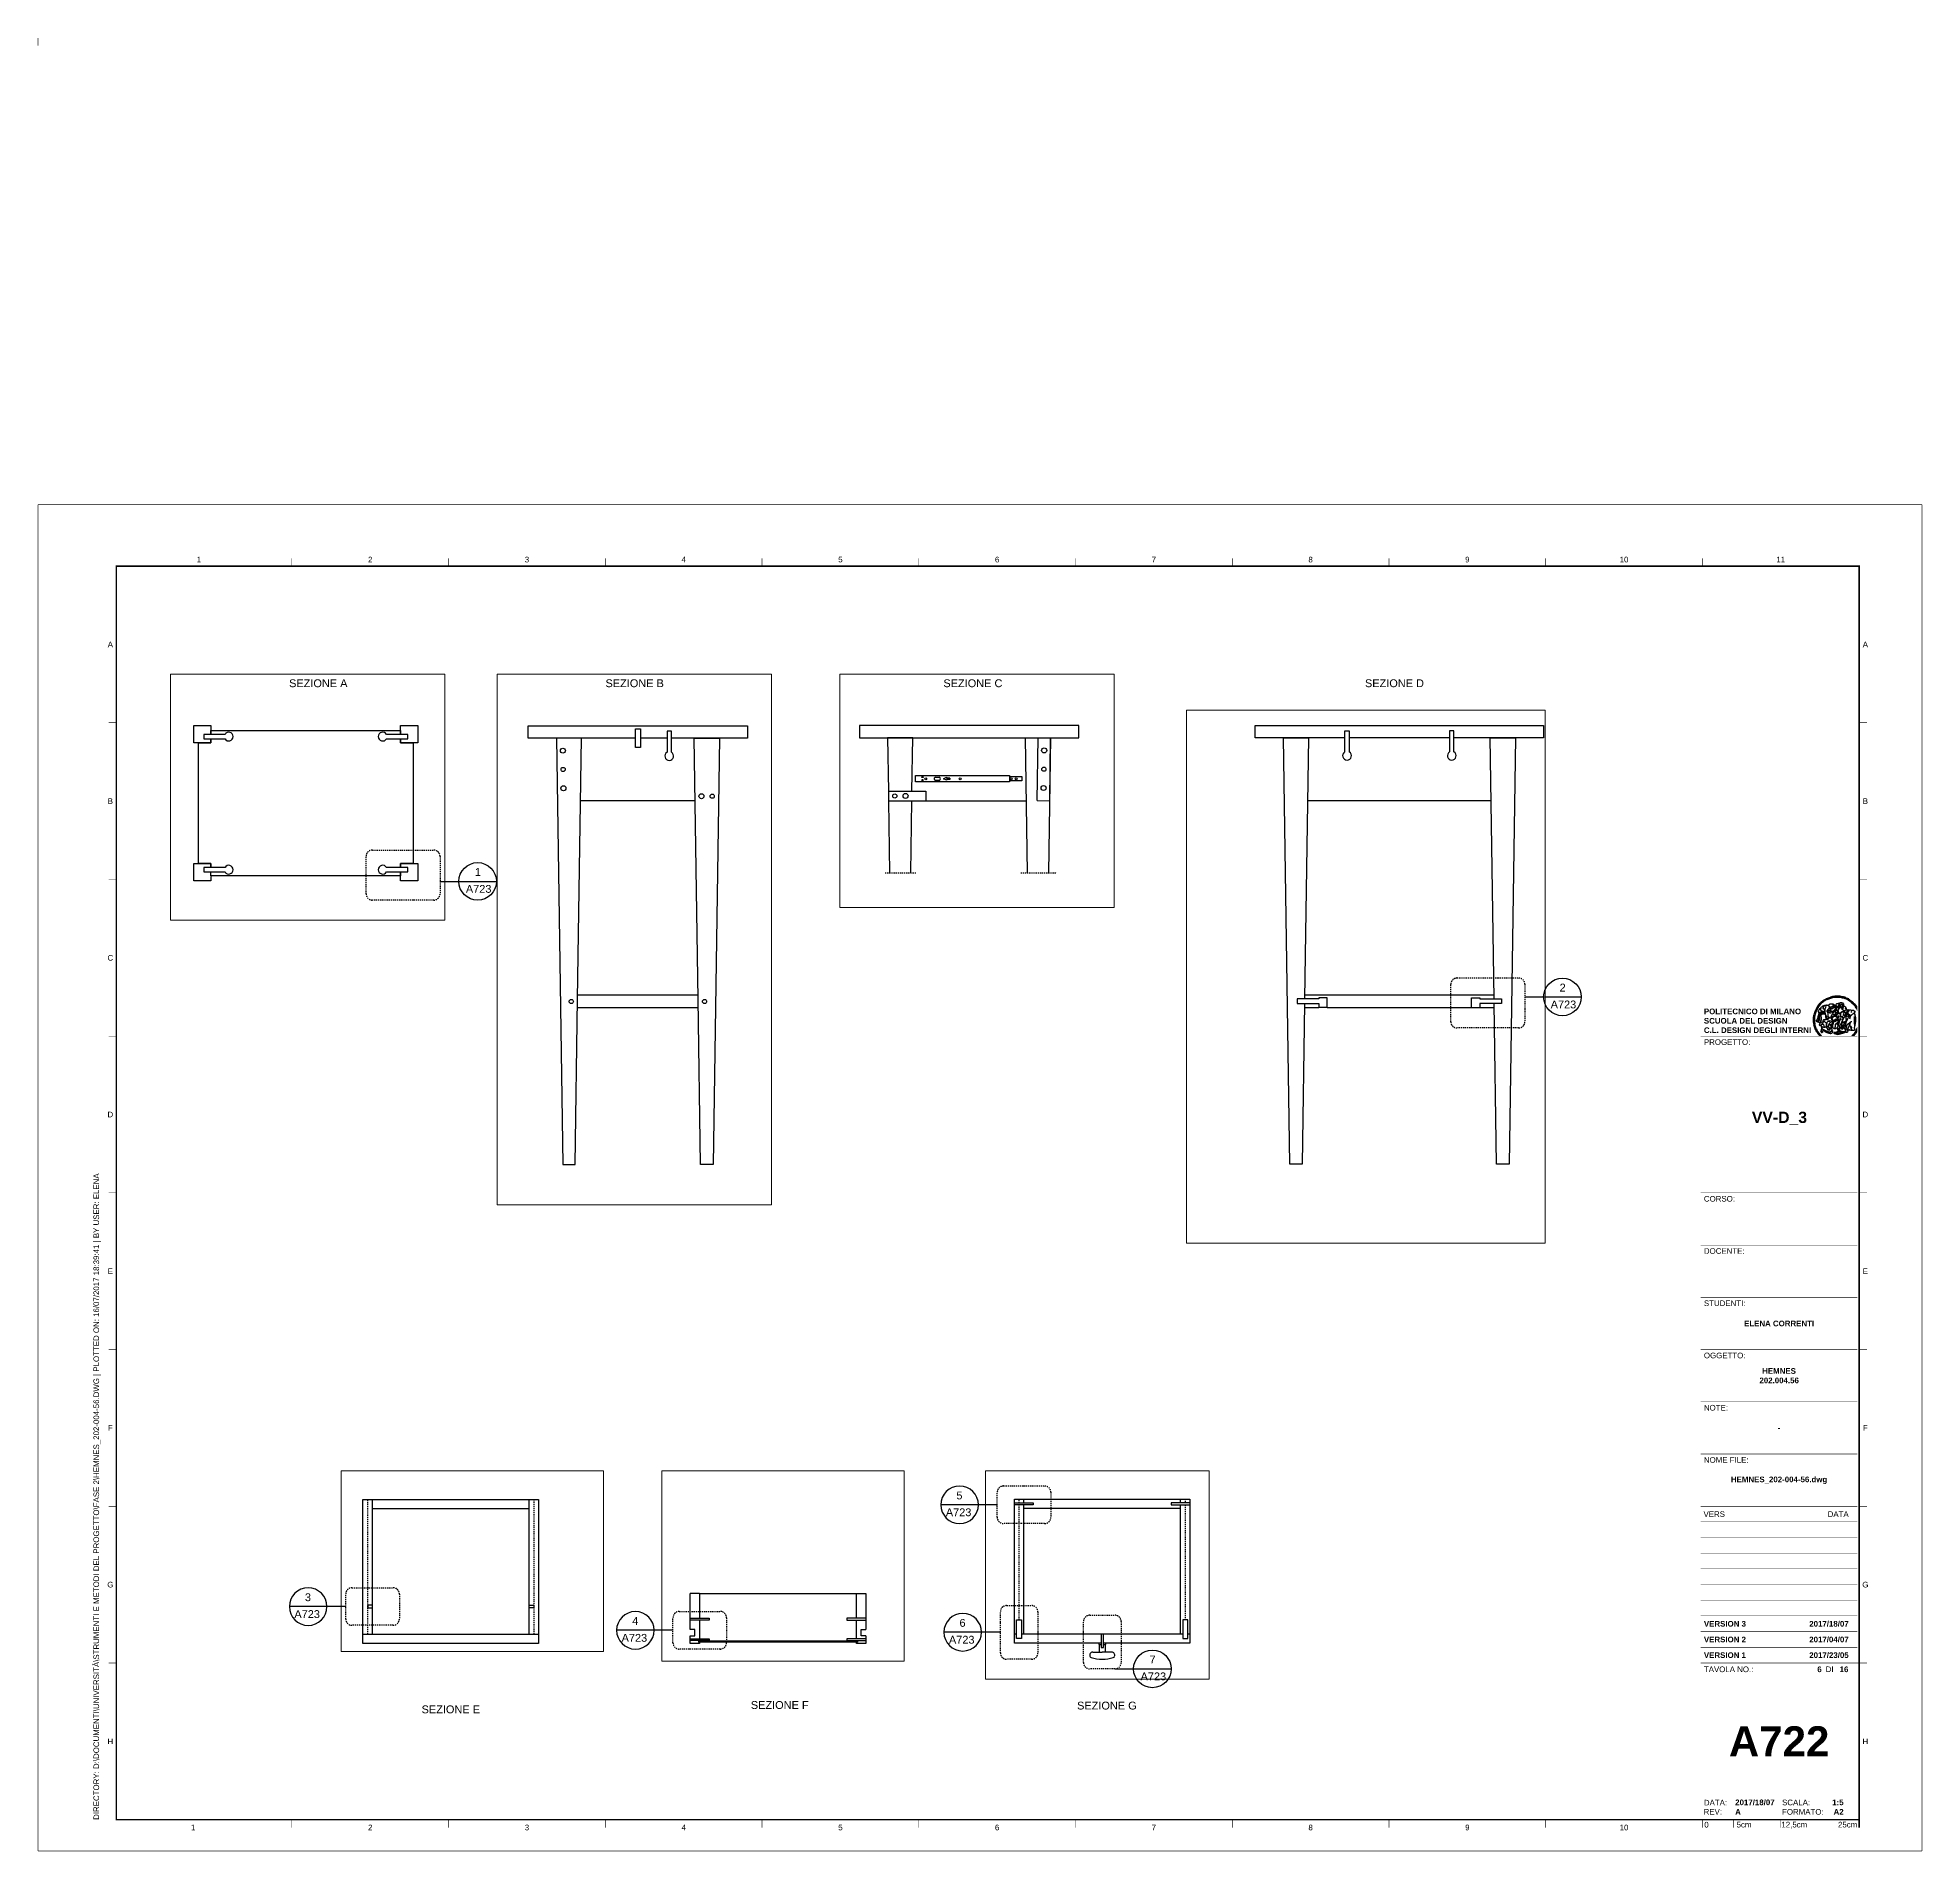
# Paper-space layout 'A000' of a CAD drawing. Header units: millimetres. Extents: x 0 to 601, y -1 to 578.
# The model-space entities are those that its viewports show. They can reach past a viewport. Long polylines and large blocks are cut down to what shows.
import ezdxf
from ezdxf.enums import TextEntityAlignment as Align

# ---------------------------------------------------------------- set-up
doc = ezdxf.new("R2010")
doc.units = ezdxf.units.MM
doc.set_wipeout_variables(frame=1)
doc.linetypes.add('JIS_02_0.7', pattern=[1.35, 0.75, -0.6])
doc.linetypes.add('TRATTEGGIATA2', pattern=[9.525, 6.35, -3.175])
for name, color, linetype in [('campitura', 253, 'Continuous'), ('elementi sezionati', 170, 'Continuous'), ('G-ANNO-LOGO', 3, 'Continuous'), ('G-ANNO-TEXT', 3, 'Continuous'), ('G-ANNO-TTLB', 3, 'Continuous'), ('Sez1', 150, 'Continuous'), ('simboli', 7, 'Continuous'), ('vano viti', 130, 'Continuous'), ('Viti', 50, 'Continuous')]:
    doc.layers.add(name, color=color, linetype=linetype)
doc.layers.add('finestre', color=250, linetype='Continuous', plot=False)
doc.layers.add('G-ANNO-NPLT', color=210, linetype='Continuous', plot=False)
doc.styles.add('ARIAL', font='arial.ttf')
doc.styles.add('ARIAL-BOLD', font='')
doc.styles.get("Standard").update_dxf_attribs({"font": 'arial.ttf'})
doc.styles.get('ARIAL-BOLD').set_extended_font_data('Arial', bold=True)

# ---------------------------------------------------------------- blocks, each defined once
blk = doc.blocks.new('A1_GRID_LAYOUT')
at = {"layer": 'G-ANNO-NPLT', "const_width": 0.18}
for points in [[(601.06, 429.62), (0, 429.62)], [(0, 0), (0, 429.62)], [(601.06, 0), (601.06, 429.62)], [(601.06, 0), (0, 0)]]:
    blk.add_lwpolyline(points, dxfattribs=at)
at = {"layer": 'G-ANNO-TTLB', "const_width": 0.18, "flags": 128}
for points in [[(0, 578.5), (0, 576)], [(81, 412.5), (81, 410)], [(131, 412.5), (131, 410)], [(181, 412.5), (181, 410)], [(231, 412.5), (231, 410)], [(281, 412.5), (281, 410)], [(331, 412.5), (331, 410)], [(381, 412.5), (381, 410)], [(431, 412.5), (431, 410)], [(481, 412.5), (481, 410)], [(531, 412.5), (531, 410)], [(25, 360), (22.5, 360)], [(583.5, 360), (581, 360)], [(25, 310), (22.5, 310)], [(583.5, 310), (581, 310)], [(25, 260), (22.5, 260)], [(583.5, 260), (581, 260)], [(25, 210), (22.5, 210)], [(583.5, 210), (581, 210)], [(25, 160), (22.5, 160)], [(583.5, 160), (581, 160)], [(25, 110), (22.5, 110)], [(583.5, 110), (581, 110)], [(583.5, 110), (581, 110)], [(25, 60), (22.5, 60)], [(583.5, 60), (581, 60)], [(583.5, 60), (581, 60)], [(81, 10), (81, 7.5)], [(131, 10), (131, 7.5)], [(181, 10), (181, 7.5)], [(231, 10), (231, 7.5)], [(281, 10), (281, 7.5)], [(331, 10), (331, 7.5)], [(381, 10), (381, 7.5)], [(431, 10), (431, 7.5)], [(481, 10), (481, 7.5)]]:
    blk.add_lwpolyline(points, dxfattribs=at)
at = {"layer": 'G-ANNO-TTLB', "const_width": 0.5, "flags": 128}
blk.add_lwpolyline([(25, 410), (25, 10), (581, 10), (581, 410)], close=True, dxfattribs=at)
at = {"layer": 'G-ANNO-TEXT', "style": 'ARIAL'}
for s, p in [('1', (51.35, 412.07)), ('2', (106, 412.07)), ('3', (156, 412.07)), ('4', (206, 412.07)), ('5', (256, 412.07)), ('6', (306, 412.07)), ('7', (356, 412.07)), ('8', (406, 412.07)), ('9', (456, 412.07)), ('10', (506, 412.07)), ('11', (556, 412.07)), ('A', (23.09, 385)), ('A', (582.98, 385)), ('B', (23.09, 335)), ('B', (582.98, 335)), ('C', (23.09, 285)), ('C', (582.98, 285)), ('D', (23.09, 235)), ('D', (582.98, 235)), ('E', (23.09, 185)), ('E', (582.98, 185)), ('F', (23.09, 135)), ('F', (582.98, 135)), ('G', (23.09, 85)), ('G', (582.98, 85)), ('H', (23.09, 35)), ('H', (582.98, 35)), ('1', (49.49, 7.51)), ('2', (106, 7.51)), ('3', (156, 7.51)), ('4', (206, 7.51)), ('5', (256, 7.51)), ('6', (306, 7.51)), ('7', (356, 7.51)), ('8', (406, 7.51)), ('9', (456, 7.51)), ('10', (506, 7.51))]:
    blk.add_text(s, height=1.8, dxfattribs=at).set_placement(p, align=Align.MIDDLE_CENTER)
at = {"layer": 'G-ANNO-TEXT', "insert": (17.7, 9.95), "char_height": 1.8, "attachment_point": 1, "rotation": 90, "style": 'ARIAL'}
blk.add_mtext_dynamic_manual_height_columns('DIRECTORY: D:\\\\DOCUMENTI\\\\UNIVERSITÀ\\\\STRUMENTI E METODI DEL PROGETTO\\\\FASE 2\\\\HEMNES_202-004-56.DWG | PLOTTED ON: 16/07/2017 18:39:41 | BY USER: ELENA', width=412.209, gutter_width=9, heights=[0], dxfattribs=at)
blk = doc.blocks.new('logoPolimi')
for p, q in [((-1.41, 1.91), (-1.28, 1.74)), ((-1.32, 1.97), (-1.2, 1.8)), ((-1.22, 2.03), (-1.11, 1.85)), ((-1.13, 2.09), (-1.03, 1.9)), ((-1.03, 2.14), (-0.94, 1.95)), ((-0.93, 2.18), (-0.84, 1.99)), ((-0.83, 2.22), (-0.75, 2.03)), ((-0.72, 2.26), (-0.66, 2.06)), ((-0.61, 2.29), (-0.56, 2.09)), ((-0.51, 2.32), (-0.46, 2.11)), ((-0.4, 2.34), (-0.36, 2.13)), ((-0.29, 2.35), (-0.26, 2.14)), ((-0.18, 2.36), (-0.16, 2.15)), ((-0.07, 2.37), (-0.06, 2.16)), ((0.04, 2.37), (0.04, 2.16)), ((0.15, 2.36), (0.14, 2.16)), ((0.26, 2.36), (0.24, 2.15)), ((0.37, 2.34), (0.34, 2.13)), ((0.48, 2.32), (0.44, 2.12)), ((0.59, 2.3), (0.54, 2.09)), ((0.69, 2.27), (0.63, 2.07)), ((0.8, 2.23), (0.73, 2.03)), ((0.9, 2.19), (0.82, 2)), ((1, 2.15), (0.91, 1.96)), ((1.1, 2.1), (1, 1.91)), ((1.2, 2.04), (1.09, 1.86)), ((1.29, 1.99), (1.18, 1.81)), ((1.38, 1.92), (1.26, 1.75)), ((-2.37, 0.12), (-2.16, 0.11)), ((-2.37, 0.01), (-2.16, 0.01)), ((-2.36, 0.23), (-2.15, 0.21)), ((-2.35, 0.34), (-2.14, 0.31)), ((-2.33, 0.45), (-2.12, 0.41)), ((-2.3, 0.55), (-2.1, 0.51)), ((-2.28, 0.66), (-2.07, 0.6)), ((-2.24, 0.77), (-2.04, 0.7)), ((-2.2, 0.87), (-2.01, 0.79)), ((-2.16, 0.97), (-1.97, 0.89)), ((-2.11, 1.07), (-1.93, 0.98)), ((-2.06, 1.17), (-1.88, 1.07)), ((-2.01, 1.26), (-1.83, 1.15)), ((-1.94, 1.36), (-1.77, 1.24)), ((-1.88, 1.45), (-1.71, 1.32)), ((-1.84, 0.03), (-1.82, 0.35)), ((-1.81, 1.53), (-1.65, 1.4)), ((-1.74, 1.61), (-1.58, 1.47)), ((-1.73, 0.59), (-1.73, 0.59)), ((-1.73, 0.59), (-1.73, 0.59)), ((-1.66, 1.69), (-1.51, 1.54)), ((-1.65, 0.57), (-1.65, 0.57)), ((-1.59, 1.12), (-1.59, 1.12)), ((-1.58, 1.77), (-1.44, 1.61)), ((-1.51, 0.55), (-1.51, 0.55)), ((-1.51, 0.55), (-1.51, 0.55)), ((-1.49, 1.84), (-1.36, 1.68)), ((-1.31, 0.79), (-1.21, 0.75)), ((-1.21, 0.75), (-1.31, 0.79)), ((-1.21, 0.75), (-1.31, 0.79)), ((-1.21, 0.75), (-1.21, 0.75)), ((-1.21, 0.75), (-1.21, 0.75)), ((-1.19, 0.76), (-1.19, 0.76)), ((-1.19, 0.76), (-1.19, 0.76)), ((-1.17, 0.99), (-1.18, 0.99)), ((-1.18, 0.99), (-1.17, 0.99)), ((-1.16, 0.57), (-1.16, 0.57)), ((-1.16, 0.57), (-1.16, 0.57)), ((-1.1, 0.01), (-0.99, 0.06)), ((-0.99, 0.06), (-1.1, 0.01)), ((-0.99, 0.06), (-1.1, 0.01)), ((-0.99, 0.06), (-0.99, 0.06)), ((-0.99, 0.06), (-0.99, 0.06)), ((-0.97, 0.79), (-0.98, 0.79)), ((-0.89, 0.84), (-0.97, 0.79)), ((-0.97, 0.79), (-0.89, 0.84)), ((-0.96, 1.41), (-0.96, 1.41)), ((-0.96, 1.41), (-0.96, 1.41)), ((-0.89, 0.84), (-0.82, 0.87)), ((-0.82, 0.87), (-0.89, 0.84)), ((-0.89, 0.84), (-0.82, 0.87)), ((-0.88, 0.83), (-0.89, 0.84)), ((-0.85, 1.39), (-0.85, 1.39)), ((-0.85, 1.39), (-0.85, 1.39)), ((-0.84, 0.14), (-0.84, 0.14)), ((-0.77, 1.08), (-0.78, 1.08)), ((-0.78, 1.08), (-0.77, 1.08)), ((-0.61, 1.12), (-0.77, 1.08)), ((-0.77, 1.08), (-0.61, 1.12)), ((-0.77, 1.08), (-0.61, 1.12)), ((-0.75, 1.3), (-0.76, 1.29)), ((-0.76, 1.29), (-0.75, 1.3)), ((-0.65, 0.99), (-0.7, 0.96)), ((-0.69, 0.18), (-0.68, 0.18)), ((-0.66, 0.93), (-0.66, 0.93)), ((-0.66, 0.93), (-0.64, 0.93)), ((-0.66, 0.93), (-0.66, 0.93)), ((-0.66, 0.93), (-0.66, 0.93)), ((-0.63, 1.01), (-0.63, 1.01)), ((-0.63, 1.01), (-0.62, 1.01)), ((-0.63, 0.66), (-0.63, 0.66)), ((-0.6, 1.12), (-0.61, 1.12)), ((-0.61, 1.12), (-0.6, 1.12)), ((-0.61, 1.12), (-0.6, 1.12)), ((-0.61, 0.86), (-0.57, 0.85)), ((-0.57, 0.85), (-0.61, 0.86)), ((-0.61, 0.86), (-0.57, 0.85)), ((-0.53, 1.08), (-0.6, 1.12)), ((-0.6, 1.12), (-0.6, 1.11)), ((-0.6, 1.12), (-0.53, 1.08)), ((-0.57, 0.8), (-0.59, 0.8)), ((-0.57, 0.85), (-0.53, 0.84)), ((-0.57, 0.85), (-0.57, 0.85)), ((-0.57, 0.85), (-0.57, 0.85)), ((-0.57, 0.85), (-0.53, 0.84)), ((-0.56, 0.29), (-0.49, 0.48)), ((-0.56, 0.14), (-0.56, 0.29)), ((-0.5, 0.11), (-0.56, 0.14)), ((-0.53, 0.84), (-0.51, 0.84)), ((-0.53, 0.84), (-0.51, 0.84)), ((-0.53, 0.84), (-0.53, 0.84)), ((-0.51, 0.11), (-0.51, 0.11)), ((-0.51, 0.11), (-0.51, 0.11)), ((-0.34, 0.33), (-0.5, 0.11)), ((-0.49, 0.48), (-0.41, 0.55)), ((-0.42, 0.8), (-0.47, 0.79)), ((-0.42, 0.8), (-0.47, 0.79)), ((-0.47, 0.79), (-0.45, 0.76)), ((-0.47, 0.79), (-0.45, 0.76)), ((-0.45, 1.14), (-0.42, 1.11)), ((-0.42, 1.26), (-0.36, 1.22)), ((-0.41, 0.55), (-0.34, 0.49)), ((-0.4, 1.37), (-0.38, 1.38)), ((-0.39, 1.37), (-0.4, 1.37)), ((-0.35, 1.33), (-0.4, 1.37)), ((-0.39, 1.24), (-0.4, 1.23)), ((-0.38, 1.14), (-0.38, 1.14)), ((-0.34, 0.49), (-0.09, 0.48)), ((-0.16, 0.32), (-0.34, 0.33)), ((-0.14, 0.32), (-0.31, 0.34)), ((-0.28, 1.3), (-0.29, 1.3)), ((-0.28, 1.3), (-0.28, 1.3)), ((-0.16, 1.24), (-0.16, 1.25)), ((-0.16, 1.25), (-0.16, 1.25)), ((-0.16, 0.49), (-0.14, 0.64)), ((-0.06, 0.27), (-0.16, 0.32)), ((-0.1, 0.88), (-0.09, 0.87)), ((-0.08, 1.37), (-0.08, 1.38)), ((-0.08, 1.23), (-0.05, 1.21)), ((-0.05, 1.21), (-0.08, 1.23)), ((-0.08, 1.23), (-0.05, 1.21)), ((-0.03, 0.26), (-0.06, 0.27)), ((-0.05, 1.21), (-0.04, 1.21)), ((-0.04, 1.21), (-0.05, 1.21)), ((-0.04, 1.21), (-0.04, 1.21)), ((-0.04, 1.21), (-0.04, 1.21)), ((-0.04, 0.48), (-0.03, 0.26)), ((0.03, 1.15), (0.03, 1.15)), ((0.03, 0.66), (0.03, 0.67)), ((0.07, 0.58), (0.07, 0.57)), ((0.1, 1.18), (0.1, 1.18)), ((0.1, 0.84), (0.1, 0.84)), ((0.13, 1.32), (0.17, 1.19)), ((0.14, 0.71), (0.34, 0.65)), ((0.31, 0.56), (0.17, 0.63)), ((0.27, 1.61), (0.27, 1.61)), ((0.27, 1.61), (0.27, 1.61)), ((0.27, 1.61), (0.27, 1.61)), ((0.29, 1.29), (0.29, 1.29)), ((0.29, 1.29), (0.29, 1.29)), ((0.29, 1.29), (0.29, 1.29)), ((0.29, 1.29), (0.29, 1.29)), ((0.33, 0.49), (0.34, 0.49)), ((0.33, 0.03), (0.35, 0.03)), ((0.33, 0.03), (0.35, 0.03)), ((0.34, 0.65), (0.34, 0.64)), ((0.35, 0.03), (0.57, 0.06)), ((0.35, 0.03), (0.57, 0.06)), ((0.35, 0.03), (0.35, 0.03)), ((0.35, 0.03), (0.35, 0.03)), ((0.38, 1.36), (0.37, 1.35)), ((0.38, 0.34), (0.37, 0.34)), ((0.38, 0.34), (0.38, 0.34)), ((0.43, 0.67), (0.39, 0.64)), ((0.49, 1.05), (0.51, 1.13)), ((0.51, 1.13), (0.49, 1.05)), ((0.49, 1.05), (0.51, 1.13)), ((0.51, 1.31), (0.5, 1.29)), ((0.51, 1.13), (0.52, 1.23)), ((0.52, 1.23), (0.51, 1.23)), ((0.51, 1.23), (0.52, 1.23)), ((0.52, 1.23), (0.51, 1.13)), ((0.51, 1.13), (0.52, 1.23)), ((0.52, 1.24), (0.6, 1.37)), ((0.52, 1.23), (0.6, 1.36)), ((0.6, 1.36), (0.52, 1.23)), ((0.52, 1.23), (0.52, 1.23)), ((0.52, 1.23), (0.52, 1.24)), ((0.52, 1.23), (0.52, 1.23)), ((0.55, 1.07), (0.53, 1.06)), ((0.53, 1.04), (0.53, 1.06)), ((0.53, 1.05), (0.53, 1.04)), ((0.54, 0.3), (0.63, 0.32)), ((0.54, -0.08), (0.61, 0.06)), ((0.61, 0.06), (0.54, -0.08)), ((0.54, -0.08), (0.61, 0.06)), ((0.56, 0.19), (0.59, 0.21)), ((0.57, 1.07), (0.57, 1.07)), ((0.57, 1.07), (0.57, 1.07)), ((0.57, 1.07), (0.57, 1.07)), ((0.57, 1.07), (0.57, 1.07)), ((0.57, 1.07), (0.57, 1.07)), ((0.57, 1.07), (0.57, 1.07)), ((0.57, 1.07), (0.57, 1.07)), ((0.58, 0.3), (0.59, 0.29)), ((0.59, 0.78), (0.59, 0.79)), ((0.59, 0.79), (0.59, 0.79)), ((0.59, 0.79), (0.59, 0.79)), ((0.59, 0.79), (0.59, 0.78)), ((0.61, 0.06), (0.6, 0.07)), ((0.6, 0.07), (0.61, 0.06)), ((0.61, 0.06), (0.61, 0.07)), ((0.62, 0.21), (0.65, 0.22)), ((0.64, 1.37), (0.65, 1.37)), ((0.69, 0.86), (0.68, 0.86)), ((0.68, 0.86), (0.69, 0.86)), ((0.68, 0.76), (0.68, 0.76)), ((0.76, 0.26), (0.76, 0.26)), ((0.82, 0.35), (0.84, 0.36)), ((0.82, 0.35), (0.82, 0.35)), ((0.84, 0.36), (0.84, 0.37)), ((0.85, 0.34), (1.05, 0.35)), ((0.93, 1.05), (0.93, 1.05)), ((0.93, 1.05), (0.93, 1.05)), ((0.93, 1.05), (0.93, 1.04)), ((0.93, 1.05), (0.93, 1.05)), ((0.97, 0.66), (0.96, 0.66)), ((1.01, 0.97), (0.98, 0.96)), ((1.17, 0.96), (1.17, 0.95)), ((1.17, 0.95), (1.17, 0.95)), ((1.34, 0.37), (1.26, 0.04)), ((1.27, 0.37), (1.27, 0.38)), ((1.28, 0.95), (1.28, 0.95)), ((1.47, 1.86), (1.34, 1.69)), ((1.37, 0.73), (1.46, 0.81)), ((1.41, 0.4), (1.41, 0.41)), ((1.56, 1.79), (1.42, 1.63)), ((1.64, 1.71), (1.49, 1.56)), ((1.49, 0.9), (1.57, 0.92)), ((1.72, 1.63), (1.56, 1.49)), ((1.67, 0.6), (1.57, 0.53)), ((1.79, 1.55), (1.63, 1.41)), ((1.86, 1.47), (1.7, 1.34)), ((1.93, 1.38), (1.76, 1.26)), ((1.99, 1.29), (1.81, 1.17)), ((2.05, 1.19), (1.87, 1.09)), ((2.1, 1.1), (1.92, 1)), ((2.15, 1), (1.96, 0.91)), ((2.19, 0.9), (2, 0.82)), ((2.23, 0.79), (2.04, 0.72)), ((2.27, 0.69), (2.07, 0.63)), ((2.3, 0.58), (2.09, 0.53)), ((2.32, 0.47), (2.12, 0.43)), ((2.34, 0.37), (2.13, 0.33)), ((2.36, 0.26), (2.15, 0.23)), ((2.37, 0.15), (2.16, 0.13)), ((2.37, 0.04), (2.16, 0.03)), ((-2.37, -0.1), (-2.16, -0.09)), ((-2.36, -0.21), (-2.15, -0.19)), ((-2.35, -0.32), (-2.14, -0.29)), ((-2.33, -0.43), (-2.12, -0.39)), ((-2.31, -0.54), (-2.1, -0.49)), ((-2.28, -0.65), (-2.08, -0.59)), ((-2.25, -0.75), (-2.05, -0.69)), ((-2.21, -0.86), (-2.02, -0.78)), ((-2.17, -0.96), (-1.98, -0.87)), ((-2.12, -1.06), (-1.93, -0.96)), ((-2.07, -1.16), (-1.89, -1.05)), ((-2.04, -0.15), (-1.97, -0.2)), ((-2.01, -1.25), (-1.84, -1.14)), ((-1.95, -1.34), (-1.78, -1.22)), ((-1.89, -1.43), (-1.72, -1.31)), ((-1.82, -1.52), (-1.66, -1.38)), ((-1.75, -1.6), (-1.59, -1.46)), ((-1.67, -1.68), (-1.52, -1.53)), ((-1.58, -0.12), (-1.6, -0.18)), ((-1.6, -0.18), (-1.58, -0.28)), ((-1.57, -0.54), (-1.59, -0.54)), ((-1.59, -0.54), (-1.59, -0.54)), ((-1.59, -1.76), (-1.45, -1.6)), ((-1.56, -0.32), (-1.56, -0.31)), ((-1.56, -0.31), (-1.56, -0.31)), ((-1.53, -0.65), (-1.53, -0.65)), ((-1.53, -0.65), (-1.53, -0.65)), ((-1.51, -1.83), (-1.37, -1.67)), ((-1.48, -0.86), (-1.48, -0.85)), ((-1.42, -0.37), (-1.42, -0.37)), ((-1.42, -1.9), (-1.29, -1.73)), ((-1.38, -0.46), (-1.38, -0.46)), ((-1.33, -1.96), (-1.21, -1.79)), ((-1.31, -0.24), (-1.31, -0.23)), ((-1.31, -0.23), (-1.31, -0.24)), ((-1.24, -2.02), (-1.13, -1.84)), ((-1.23, -0.19), (-1.23, -0.19)), ((-1.23, -0.19), (-1.23, -0.19)), ((-1.23, -0.19), (-1.23, -0.19)), ((-1.23, -0.19), (-1.23, -0.19)), ((-1.01, -0.39), (-1.02, -0.39)), ((-1.02, -0.39), (-1.01, -0.39)), ((-1.02, -0.7), (-1.02, -0.7)), ((-1.02, -0.7), (-1.02, -0.7)), ((-1.02, -0.7), (-1.02, -0.7)), ((-0.79, -0.51), (-0.83, -0.58)), ((-0.83, -0.58), (-0.79, -0.51)), ((-0.83, -0.58), (-0.79, -0.51)), ((-0.78, -1.05), (-0.83, -0.94)), ((-0.83, -0.94), (-0.78, -1.05)), ((-0.83, -0.94), (-0.83, -0.94)), ((-0.83, -0.94), (-0.78, -1.05)), ((-0.82, -1.23), (-0.82, -1.23)), ((-0.82, -1.23), (-0.77, -1.23)), ((-0.77, -1.23), (-0.82, -1.23)), ((-0.82, -1.23), (-0.82, -1.23)), ((-0.77, -1.23), (-0.82, -1.23)), ((-0.75, -0.96), (-0.8, -0.89)), ((-0.8, -0.89), (-0.79, -0.92)), ((-0.79, -0.92), (-0.8, -0.89)), ((-0.8, -0.89), (-0.75, -0.96)), ((-0.79, -0.92), (-0.8, -0.89)), ((-0.8, -0.89), (-0.8, -0.89)), ((-0.8, -0.89), (-0.75, -0.96)), ((-0.79, -0.92), (-0.78, -0.95)), ((-0.78, -0.95), (-0.79, -0.92)), ((-0.78, -0.95), (-0.79, -0.92)), ((-0.77, -0.49), (-0.78, -0.48)), ((-0.78, -0.48), (-0.77, -0.49)), ((-0.78, -0.95), (-0.76, -1)), ((-0.76, -1), (-0.78, -0.95)), ((-0.76, -1), (-0.78, -0.95)), ((-0.71, -0.89), (-0.75, -0.87)), ((-0.75, -0.87), (-0.71, -0.89)), ((-0.75, -0.87), (-0.71, -0.89)), ((-0.72, -1.01), (-0.75, -0.96)), ((-0.75, -0.96), (-0.72, -1.01)), ((-0.75, -0.96), (-0.72, -1.01)), ((-0.64, -0.93), (-0.71, -0.89)), ((-0.71, -0.89), (-0.64, -0.93)), ((-0.71, -0.89), (-0.64, -0.93)), ((-0.66, -0.53), (-0.66, -0.53)), ((-0.66, -0.53), (-0.66, -0.53)), ((-0.66, -0.53), (-0.66, -0.53)), ((-0.39, -0.81), (-0.51, -0.69)), ((-0.51, -1.04), (-0.5, -1.04)), ((-0.48, -0.42), (-0.48, -0.42)), ((-0.48, -0.42), (-0.48, -0.42)), ((-0.48, -0.42), (-0.48, -0.42)), ((-0.41, -0.51), (-0.41, -0.51)), ((-0.38, -0.05), (-0.39, -0.12)), ((-0.39, -0.12), (-0.37, -0.1)), ((-0.35, -0.14), (-0.37, -0.08)), ((-0.37, -0.09), (-0.37, -0.09)), ((-0.33, -0.12), (-0.35, -0.14)), ((-0.32, -0.14), (-0.35, -0.14)), ((-0.35, -0.18), (-0.34, -0.22)), ((-0.34, -0.08), (-0.29, -0.16)), ((-0.34, -0.22), (-0.34, -0.22)), ((-0.27, -0.17), (-0.32, -0.14)), ((-0.25, -0.91), (-0.26, -0.9)), ((-0.26, -1.29), (0.1, -1.2)), ((0.1, -1.2), (-0.26, -1.29)), ((0.08, -1.4), (-0.26, -1.29)), ((-0.26, -1.29), (0.08, -1.4)), ((-0.26, -1.38), (-0.26, -1.29)), ((-0.26, -1.29), (-0.26, -1.29)), ((-0.26, -1.29), (-0.26, -1.38)), ((-0.26, -1.29), (0.08, -1.4)), ((-0.26, -1.29), (-0.26, -1.29)), ((0.08, -1.49), (-0.26, -1.38)), ((-0.26, -1.38), (0.09, -1.49)), ((-0.14, -0.15), (-0.16, -0.13)), ((-0.11, -0.04), (-0.12, -0.05)), ((-0.04, -0.41), (-0.01, -0.44)), ((-0.01, -0.44), (-0.04, -0.41)), ((-0.04, -0.41), (-0.01, -0.44)), ((0.07, -0.84), (0.07, -0.84)), ((0.07, -0.84), (0.07, -0.84)), ((0.1, -1.2), (0.08, -1.32)), ((0.08, -1.32), (0.13, -1.2)), ((0.08, -1.4), (0.72, -1.22)), ((0.72, -1.22), (0.08, -1.4)), ((0.08, -1.4), (0.72, -1.22)), ((0.72, -1.31), (0.08, -1.49)), ((0.08, -1.44), (0.08, -1.4)), ((0.08, -1.4), (0.08, -1.44)), ((0.08, -1.4), (0.08, -1.49)), ((0.08, -1.49), (0.08, -1.44)), ((0.08, -1.44), (0.08, -1.44)), ((0.08, -1.44), (0.08, -1.45)), ((0.08, -1.45), (0.08, -1.46)), ((0.08, -1.46), (0.08, -1.49)), ((0.1, -1.01), (0.09, -0.86)), ((0.1, -1.01), (0.09, -0.86)), ((0.09, -1.49), (0.72, -1.31)), ((0.1, -1.2), (0.12, -1.04)), ((0.12, -1.04), (0.1, -1.2)), ((0.13, -1.2), (0.1, -1.2)), ((0.1, -1.2), (0.13, -1.2)), ((0.13, -1.2), (0.1, -1.2)), ((0.1, -1.2), (0.1, -1.2)), ((0.11, -0.44), (0.11, -0.44)), ((0.11, -0.44), (0.11, -0.44)), ((0.12, -0.21), (0.12, -0.21)), ((0.12, -0.21), (0.12, -0.21)), ((0.12, -0.21), (0.12, -0.21)), ((0.12, -0.21), (0.12, -0.21)), ((0.12, -0.21), (0.12, -0.21)), ((0.12, -0.21), (0.12, -0.21)), ((0.12, -0.21), (0.12, -0.21)), ((0.12, -0.21), (0.12, -0.21)), ((0.12, -0.21), (0.12, -0.21)), ((0.12, -0.21), (0.12, -0.21)), ((0.12, -0.21), (0.12, -0.21)), ((0.12, -0.21), (0.12, -0.21)), ((0.12, -0.21), (0.12, -0.21)), ((0.12, -0.56), (0.14, -0.53)), ((0.14, -0.53), (0.12, -0.56)), ((0.12, -0.56), (0.14, -0.53)), ((0.12, -1.04), (0.12, -1.04)), ((0.12, -1.04), (0.12, -1.04)), ((0.12, -1.04), (0.12, -1.04)), ((0.21, -0.99), (0.13, -1.2)), ((0.13, -1.2), (0.21, -0.99)), ((0.36, -1.14), (0.13, -1.2)), ((0.13, -1.2), (0.26, -1.17)), ((0.14, -0.53), (0.16, -0.49)), ((0.16, -0.49), (0.14, -0.53)), ((0.14, -0.53), (0.16, -0.49)), ((0.16, -0.49), (0.16, -0.49)), ((0.16, -0.49), (0.16, -0.49)), ((0.28, -1.19), (0.21, -0.99)), ((0.21, -0.99), (0.31, -1.27)), ((0.24, -0.17), (0.24, -0.16)), ((0.24, -0.16), (0.24, -0.17)), ((0.25, -0.84), (0.25, -0.88)), ((0.25, -0.88), (0.25, -0.84)), ((0.25, -0.88), (0.25, -0.84)), ((0.25, -0.88), (0.29, -1.17)), ((0.26, -0.88), (0.25, -0.88)), ((0.31, -1.27), (0.25, -0.88)), ((0.26, -1.17), (0.28, -1.16)), ((0.28, -1.16), (0.36, -1.14)), ((0.29, -1.17), (0.28, -1.19)), ((0.36, -1.14), (0.72, -1.22)), ((0.72, -1.22), (0.36, -1.14)), ((0.49, -0.31), (0.49, -0.31)), ((0.49, -0.31), (0.49, -0.31)), ((0.5, -0.27), (0.5, -0.27)), ((0.51, -0.27), (0.51, -0.27)), ((0.72, -0.81), (0.75, -0.89)), ((0.72, -1.22), (0.72, -1.31)), ((0.72, -1.31), (0.72, -1.22)), ((0.74, -0.23), (0.74, -0.23)), ((0.74, -0.23), (0.75, -0.24)), ((0.75, -0.23), (0.75, -0.23)), ((0.86, -0.25), (0.82, -0.34)), ((0.87, -0.22), (0.86, -0.23)), ((0.87, -0.22), (0.86, -0.25)), ((0.96, -0.58), (0.96, -0.57)), ((1.05, -1.05), (1.04, -1.05)), ((1.28, -2), (1.17, -1.82)), ((1.37, -1.93), (1.25, -1.76)), ((1.31, -0.27), (1.3, -0.26)), ((1.3, -0.26), (1.3, -0.26)), ((1.3, -0.26), (1.3, -0.26)), ((1.3, -0.26), (1.31, -0.27)), ((1.3, -0.26), (1.3, -0.26)), ((1.46, -1.87), (1.33, -1.7)), ((1.54, -1.8), (1.41, -1.64)), ((1.63, -1.72), (1.48, -1.57)), ((1.71, -1.65), (1.55, -1.5)), ((1.78, -1.57), (1.62, -1.43)), ((1.85, -1.48), (1.69, -1.35)), ((1.92, -1.39), (1.75, -1.27)), ((1.98, -1.3), (1.81, -1.19)), ((2.04, -1.21), (1.86, -1.1)), ((2.09, -1.11), (1.91, -1.01)), ((2.14, -1.01), (1.95, -0.92)), ((2.19, -0.91), (1.99, -0.83)), ((2.23, -0.81), (2.03, -0.74)), ((2.26, -0.7), (2.06, -0.64)), ((2.29, -0.6), (2.09, -0.55)), ((2.32, -0.49), (2.11, -0.45)), ((2.34, -0.38), (2.13, -0.35)), ((2.35, -0.27), (2.15, -0.25)), ((2.37, -0.08), (2.16, -0.07)), ((2.36, -0.16), (2.16, -0.15)), ((-1.14, -2.08), (-1.04, -1.89)), ((-1.04, -2.13), (-0.95, -1.94)), ((-0.94, -2.18), (-0.86, -1.98)), ((-0.84, -2.22), (-0.77, -2.02)), ((-0.74, -2.25), (-0.67, -2.05)), ((-0.63, -2.29), (-0.57, -2.08)), ((-0.52, -2.31), (-0.48, -2.11)), ((-0.42, -2.33), (-0.38, -2.13)), ((-0.31, -2.35), (-0.28, -2.14)), ((-0.2, -2.36), (-0.18, -2.15)), ((-0.09, -2.37), (-0.08, -2.16)), ((0.03, -2.37), (0.02, -2.16)), ((0.14, -2.37), (0.12, -2.16)), ((0.25, -2.36), (0.22, -2.15)), ((0.35, -2.34), (0.32, -2.14)), ((0.46, -2.32), (0.42, -2.12)), ((0.57, -2.3), (0.52, -2.1)), ((0.68, -2.27), (0.62, -2.07)), ((0.78, -2.24), (0.71, -2.04)), ((0.89, -2.2), (0.81, -2)), ((0.99, -2.15), (0.9, -1.96)), ((1.09, -2.11), (0.99, -1.92)), ((1.19, -2.05), (1.08, -1.87))]:
    blk.add_line(p, q)
for points in [[(-1.9, 0.12), (-1.94, 0.02), (-2.05, -0.09), (-2.05, -0.09)], [(-1.86, 0.38), (-1.86, 0.38), (-1.87, 0.19), (-1.9, 0.12)], [(-1.76, 0.6), (-1.76, 0.6), (-1.84, 0.57), (-1.86, 0.38)], [(-1.86, -0.04), (-1.84, 0.02), (-1.84, 0.03), (-1.84, 0.03)], [(-1.82, 0.78), (-1.83, 0.8), (-1.85, 0.86), (-1.83, 0.88)], [(-1.82, 0.78), (-1.83, 0.8), (-1.85, 0.86), (-1.83, 0.88)], [(-1.83, 0.88), (-1.81, 0.9), (-1.76, 0.96), (-1.76, 0.96)], [(-1.83, 0.88), (-1.81, 0.9), (-1.76, 0.96), (-1.76, 0.96)], [(-1.76, 0.6), (-1.83, 0.7), (-1.78, 0.74), (-1.78, 0.74)], [(-1.78, 0.74), (-1.79, 0.74), (-1.83, 0.7), (-1.76, 0.6)], [(-1.78, 0.74), (-1.8, 0.76), (-1.81, 0.78), (-1.82, 0.78)], [(-1.78, 0.74), (-1.8, 0.76), (-1.81, 0.78), (-1.82, 0.78)], [(-1.82, 0.35), (-1.81, 0.5), (-1.73, 0.59), (-1.73, 0.59)], [(-1.82, -0.19), (-1.73, -0.07), (-1.75, 0.14), (-1.75, 0.3)], [(-1.75, 0.33), (-1.75, 0.17), (-1.73, -0.05), (-1.8, -0.17)], [(-1.78, 0.74), (-1.75, 0.72), (-1.72, 0.69), (-1.68, 0.7)], [(-1.68, 0.7), (-1.72, 0.69), (-1.75, 0.72), (-1.78, 0.74)], [(-1.68, 0.7), (-1.72, 0.69), (-1.75, 0.72), (-1.78, 0.74)], [(-1.78, 0.74), (-1.78, 0.74), (-1.78, 0.74), (-1.78, 0.74)], [(-1.76, 0.96), (-1.68, 1.1), (-1.59, 1.12), (-1.59, 1.12)], [(-1.76, 0.96), (-1.68, 1.1), (-1.6, 1.12), (-1.6, 1.12)], [(-1.73, 0.59), (-1.74, 0.59), (-1.75, 0.6), (-1.76, 0.6)], [(-1.73, 0.59), (-1.74, 0.59), (-1.75, 0.6), (-1.76, 0.6)], [(-1.75, 0.3), (-1.76, 0.47), (-1.65, 0.57), (-1.65, 0.57)], [(-1.65, 0.57), (-1.65, 0.57), (-1.76, 0.5), (-1.75, 0.33)], [(-1.65, 0.57), (-1.68, 0.58), (-1.7, 0.58), (-1.73, 0.59)], [(-1.65, 0.57), (-1.68, 0.58), (-1.7, 0.58), (-1.73, 0.59)], [(-1.5, 0.71), (-1.53, 0.74), (-1.61, 0.71), (-1.68, 0.7)], [(-1.68, 0.7), (-1.61, 0.71), (-1.53, 0.73), (-1.5, 0.71)], [(-1.5, 0.71), (-1.53, 0.73), (-1.61, 0.71), (-1.68, 0.7)], [(-1.51, 0.55), (-1.56, 0.56), (-1.61, 0.56), (-1.65, 0.57)], [(-1.65, 0.57), (-1.61, 0.56), (-1.56, 0.56), (-1.51, 0.55)], [(-1.51, 0.55), (-1.56, 0.56), (-1.61, 0.56), (-1.65, 0.57)], [(-1.59, 1.12), (-1.6, 1.06), (-1.61, 0.99), (-1.61, 0.97)], [(-1.61, 0.97), (-1.61, 0.99), (-1.6, 1.06), (-1.59, 1.12)], [(-1.61, 0.97), (-1.61, 0.99), (-1.6, 1.06), (-1.59, 1.12)], [(-1.61, 0.97), (-1.61, 0.95), (-1.56, 0.88), (-1.54, 0.87)], [(-1.54, 0.87), (-1.56, 0.88), (-1.61, 0.95), (-1.61, 0.97)], [(-1.54, 0.87), (-1.56, 0.88), (-1.61, 0.96), (-1.61, 0.97)], [(-1.59, 1.12), (-1.59, 1.13), (-1.59, 1.15), (-1.58, 1.16)], [(-1.59, 1.12), (-1.59, 1.13), (-1.59, 1.15), (-1.58, 1.16)], [(-1.58, 1.16), (-1.57, 1.21), (-1.52, 1.23), (-1.49, 1.25)], [(-1.58, 1.16), (-1.57, 1.21), (-1.52, 1.23), (-1.49, 1.25)], [(-1.58, 0.36), (-1.58, 0.48), (-1.51, 0.55), (-1.51, 0.55)], [(-1.51, 0.55), (-1.51, 0.55), (-1.58, 0.48), (-1.58, 0.36)], [(-1.51, 0.55), (-1.51, 0.55), (-1.58, 0.48), (-1.58, 0.36)], [(-1.55, 0.04), (-1.55, 0.08), (-1.58, 0.25), (-1.58, 0.36)], [(-1.58, 0.36), (-1.58, 0.25), (-1.55, 0.08), (-1.55, 0.04)], [(-1.58, 0.36), (-1.58, 0.25), (-1.55, 0.08), (-1.55, 0.04)], [(-1.58, -0.12), (-1.57, -0.06), (-1.55, 0.02), (-1.55, 0.04)], [(-1.55, 0.04), (-1.55, 0.02), (-1.57, -0.06), (-1.58, -0.12)], [(-1.55, 0.04), (-1.55, 0.02), (-1.56, -0.04), (-1.57, -0.1)], [(-1.54, 0.87), (-1.52, 0.85), (-1.47, 0.83), (-1.44, 0.83)], [(-1.44, 0.83), (-1.47, 0.83), (-1.52, 0.85), (-1.54, 0.87)], [(-1.45, 0.83), (-1.47, 0.83), (-1.52, 0.85), (-1.54, 0.87)], [(-1.51, 0.55), (-1.33, 0.54), (-1.16, 0.57), (-1.16, 0.57)], [(-1.16, 0.57), (-1.16, 0.57), (-1.33, 0.54), (-1.51, 0.55)], [(-1.16, 0.57), (-1.16, 0.57), (-1.33, 0.54), (-1.51, 0.55)], [(-1.5, 0.71), (-1.46, 0.68), (-1.4, 0.62), (-1.33, 0.66)], [(-1.33, 0.66), (-1.4, 0.62), (-1.46, 0.68), (-1.5, 0.71)], [(-1.33, 0.66), (-1.4, 0.62), (-1.46, 0.68), (-1.5, 0.71)], [(-1.49, 1.25), (-1.46, 1.26), (-1.42, 1.33), (-1.39, 1.36)], [(-1.49, 1.25), (-1.46, 1.27), (-1.43, 1.34), (-1.39, 1.36)], [(-1.31, 0.79), (-1.33, 0.79), (-1.42, 0.83), (-1.45, 0.83)], [(-1.44, 0.83), (-1.42, 0.83), (-1.33, 0.79), (-1.31, 0.79)], [(-1.31, 0.79), (-1.33, 0.79), (-1.42, 0.83), (-1.44, 0.83)], [(-1.35, 1.1), (-1.4, 1.17), (-1.36, 1.23), (-1.29, 1.31)], [(-1.29, 1.31), (-1.36, 1.23), (-1.4, 1.17), (-1.35, 1.1)], [(-1.35, 1.1), (-1.4, 1.17), (-1.36, 1.23), (-1.29, 1.31)], [(-1.39, 1.36), (-1.35, 1.38), (-1.26, 1.4), (-1.19, 1.41)], [(-1.39, 1.36), (-1.35, 1.38), (-1.26, 1.4), (-1.19, 1.41)], [(-1.18, 0.99), (-1.24, 0.97), (-1.3, 1.03), (-1.35, 1.1)], [(-1.35, 1.1), (-1.3, 1.03), (-1.24, 0.97), (-1.18, 0.99)], [(-1.18, 1), (-1.24, 0.97), (-1.3, 1.03), (-1.35, 1.1)], [(-1.33, 0.66), (-1.28, 0.7), (-1.23, 0.73), (-1.21, 0.75)], [(-1.21, 0.75), (-1.23, 0.73), (-1.28, 0.7), (-1.33, 0.66)], [(-1.21, 0.75), (-1.23, 0.73), (-1.28, 0.7), (-1.33, 0.66)], [(-1.29, 1.31), (-1.22, 1.39), (-1.01, 1.41), (-0.96, 1.41)], [(-0.96, 1.41), (-1.01, 1.41), (-1.22, 1.39), (-1.29, 1.31)], [(-1.29, 1.31), (-1.22, 1.39), (-1.01, 1.41), (-0.96, 1.41)], [(-1.24, -0.02), (-1.21, -0.01), (-1.1, 0.01), (-1.1, 0.01)], [(-1.1, 0.01), (-1.1, 0.01), (-1.21, -0.01), (-1.24, -0.02)], [(-1.1, 0.01), (-1.1, 0.01), (-1.21, -0.01), (-1.24, -0.02)], [(-1.21, 0.75), (-1.2, 0.75), (-1.19, 0.76), (-1.19, 0.76)], [(-1.19, 0.76), (-1.19, 0.76), (-1.2, 0.75), (-1.21, 0.75)], [(-1.19, 0.76), (-1.19, 0.76), (-1.2, 0.76), (-1.21, 0.75)], [(-1.19, 1.41), (-1.11, 1.43), (-0.97, 1.41), (-0.97, 1.41)], [(-1.19, 1.41), (-1.12, 1.43), (-0.98, 1.41), (-0.98, 1.41)], [(-1.19, 0.76), (-1.19, 0.77), (-1.18, 0.78), (-1.18, 0.79)], [(-1.18, 0.79), (-1.18, 0.78), (-1.19, 0.77), (-1.19, 0.76)], [(-1.19, 0.76), (-1.19, 0.77), (-1.19, 0.78), (-1.18, 0.79)], [(-1.18, 0.68), (-1.18, 0.68), (-1.19, 0.71), (-1.19, 0.76)], [(-1.19, 0.76), (-1.19, 0.71), (-1.18, 0.68), (-1.18, 0.68)], [(-1.18, 0.68), (-1.18, 0.68), (-1.19, 0.71), (-1.19, 0.76)], [(-1.18, 0.97), (-1.18, 0.97), (-1.18, 0.98), (-1.17, 0.99)], [(-1.17, 0.99), (-1.18, 0.98), (-1.18, 0.97), (-1.18, 0.97)], [(-1.18, 0.97), (-1.18, 0.97), (-1.18, 0.98), (-1.17, 0.99)], [(-1.18, 0.79), (-1.17, 0.86), (-1.18, 0.95), (-1.18, 0.97)], [(-1.18, 0.97), (-1.18, 0.95), (-1.17, 0.86), (-1.18, 0.79)], [(-1.18, 0.79), (-1.17, 0.86), (-1.18, 0.95), (-1.18, 0.97)], [(-1.16, 0.57), (-1.17, 0.6), (-1.18, 0.64), (-1.18, 0.68)], [(-1.18, 0.68), (-1.18, 0.64), (-1.17, 0.6), (-1.16, 0.57)], [(-1.16, 0.57), (-1.17, 0.6), (-1.18, 0.64), (-1.18, 0.68)], [(-1.17, 0.99), (-1.17, 1.03), (-1.16, 1.09), (-1.14, 1.13)], [(-1.09, 0.42), (-1.1, 0.44), (-1.14, 0.48), (-1.16, 0.57)], [(-1.16, 0.57), (-1.14, 0.48), (-1.1, 0.44), (-1.09, 0.42)], [(-1.09, 0.42), (-1.1, 0.44), (-1.14, 0.48), (-1.16, 0.57)], [(-1.14, 1.13), (-1.12, 1.18), (-1.05, 1.31), (-1.05, 1.31)], [(-1.12, 0.46), (-1.12, 0.46), (-1.13, 0.38), (-1.11, 0.26)], [(-1.11, 0.26), (-1.08, 0.14), (-1.05, 0.03), (-1.05, 0.03)], [(-1.02, 0.32), (-1.02, 0.32), (-1.08, 0.4), (-1.09, 0.42)], [(-1.09, 0.42), (-1.08, 0.4), (-1.02, 0.32), (-1.02, 0.32)], [(-1.02, 0.32), (-1.02, 0.32), (-1.08, 0.4), (-1.09, 0.42)], [(-0.98, 0.2), (-0.98, 0.21), (-1.02, 0.32), (-1.02, 0.32)], [(-1.02, 0.32), (-1.02, 0.32), (-0.98, 0.21), (-0.98, 0.2)], [(-0.98, 0.2), (-0.98, 0.21), (-1.02, 0.32), (-1.02, 0.32)], [(-1.01, 0.12), (-1, 0.16), (-0.98, 0.19), (-0.98, 0.2)], [(-0.98, 0.2), (-0.98, 0.19), (-1, 0.16), (-1.01, 0.12)], [(-1.01, 0.12), (-1, 0.16), (-0.98, 0.19), (-0.98, 0.2)], [(-0.99, 0.06), (-1, 0.07), (-1.01, 0.1), (-1.01, 0.12)], [(-1.01, 0.12), (-1.01, 0.1), (-1, 0.07), (-0.99, 0.06)], [(-0.99, 0.06), (-1, 0.07), (-1.01, 0.1), (-1.01, 0.12)], [(-0.99, 0.06), (-0.99, 0.06), (-0.99, 0.06), (-0.98, 0.05)], [(-0.98, 0.05), (-0.99, 0.06), (-0.99, 0.06), (-0.99, 0.06)], [(-0.99, 0.05), (-0.99, 0.06), (-0.99, 0.06), (-0.99, 0.06)], [(-0.95, 0.02), (-0.96, 0.03), (-0.97, 0.04), (-0.99, 0.05)], [(-0.98, 1.41), (-0.98, 1.41), (-0.97, 1.41), (-0.96, 1.41)], [(-0.98, 0.81), (-0.94, 0.85), (-0.92, 0.93), (-0.91, 0.97)], [(-0.91, 0.97), (-0.92, 0.93), (-0.94, 0.85), (-0.98, 0.81)], [(-0.91, 0.97), (-0.92, 0.93), (-0.94, 0.85), (-0.98, 0.81)], [(-0.98, 0.79), (-0.98, 0.81), (-0.98, 0.81), (-0.98, 0.81)], [(-0.98, 0.81), (-0.98, 0.81), (-0.98, 0.81), (-0.98, 0.79)], [(-0.98, 0.81), (-0.98, 0.81), (-0.98, 0.81), (-0.98, 0.79)], [(-0.98, 0.79), (-0.98, 0.79), (-0.98, 0.78), (-0.97, 0.77)], [(-0.98, 0.79), (-0.98, 0.79), (-0.98, 0.78), (-0.97, 0.77)], [(-0.98, 0.05), (-0.97, 0.04), (-0.96, 0.03), (-0.95, 0.02)], [(-0.95, 0.02), (-0.96, 0.03), (-0.97, 0.04), (-0.98, 0.05)], [(-0.97, 1.41), (-0.97, 1.41), (-0.97, 1.41), (-0.96, 1.41)], [(-0.97, 0.77), (-0.96, 0.74), (-0.91, 0.64), (-0.91, 0.57)], [(-0.97, 0.77), (-0.96, 0.74), (-0.91, 0.64), (-0.91, 0.57)], [(-0.96, 1.41), (-0.94, 1.41), (-0.9, 1.41), (-0.85, 1.39)], [(-0.96, 1.41), (-0.94, 1.41), (-0.9, 1.41), (-0.85, 1.39)], [(-0.95, 0.02), (-0.94, 0.01), (-0.92, 0.01), (-0.9, 0.01)], [(-0.9, 0.01), (-0.92, 0.01), (-0.94, 0.01), (-0.95, 0.02)], [(-0.91, 0.01), (-0.92, 0.01), (-0.94, 0.01), (-0.95, 0.02)], [(-0.91, 0.97), (-0.89, 1), (-0.87, 1.01), (-0.84, 1.02)], [(-0.84, 1.02), (-0.87, 1.01), (-0.89, 1), (-0.91, 0.97)], [(-0.84, 1.02), (-0.87, 1.01), (-0.89, 1.01), (-0.91, 0.97)], [(-0.91, 0.57), (-0.91, 0.5), (-0.9, 0.43), (-0.88, 0.37)], [(-0.91, 0.57), (-0.91, 0.5), (-0.9, 0.43), (-0.88, 0.37)], [(-0.87, 0.03), (-0.87, 0.03), (-0.89, 0.01), (-0.91, 0.01)], [(-0.9, 0.01), (-0.89, 0.01), (-0.87, 0.03), (-0.87, 0.03)], [(-0.87, 0.03), (-0.87, 0.03), (-0.89, 0.01), (-0.9, 0.01)], [(-0.88, 0.84), (-0.88, 0.84), (-0.89, 0.79), (-0.88, 0.77)], [(-0.88, 0.77), (-0.89, 0.79), (-0.88, 0.83), (-0.88, 0.83)], [(-0.74, 0.66), (-0.85, 0.67), (-0.88, 0.77), (-0.88, 0.77)], [(-0.88, 0.77), (-0.88, 0.77), (-0.85, 0.67), (-0.74, 0.66)], [(-0.88, 0.37), (-0.86, 0.32), (-0.83, 0.25), (-0.82, 0.25)], [(-0.88, 0.37), (-0.86, 0.32), (-0.83, 0.25), (-0.82, 0.25)], [(-0.87, 0.03), (-0.86, 0.03), (-0.86, 0.05), (-0.86, 0.06)], [(-0.86, 0.06), (-0.86, 0.05), (-0.86, 0.03), (-0.87, 0.03)], [(-0.86, 0.06), (-0.86, 0.05), (-0.86, 0.03), (-0.87, 0.03)], [(-0.85, 1.39), (-0.86, 1.42), (-0.8, 1.45), (-0.8, 1.46)], [(-0.85, 1.39), (-0.86, 1.42), (-0.83, 1.44), (-0.82, 1.45)], [(-0.86, 0.06), (-0.86, 0.07), (-0.86, 0.1), (-0.85, 0.11)], [(-0.85, 0.11), (-0.86, 0.1), (-0.86, 0.07), (-0.86, 0.06)], [(-0.85, 0.11), (-0.86, 0.1), (-0.86, 0.07), (-0.86, 0.06)], [(-0.81, 1.36), (-0.83, 1.37), (-0.84, 1.38), (-0.85, 1.39)], [(-0.85, 1.39), (-0.84, 1.38), (-0.83, 1.37), (-0.81, 1.36)], [(-0.85, 1.39), (-0.84, 1.38), (-0.83, 1.37), (-0.81, 1.36)], [(-0.85, 0.11), (-0.85, 0.12), (-0.84, 0.14), (-0.84, 0.14)], [(-0.84, 0.14), (-0.84, 0.14), (-0.85, 0.12), (-0.85, 0.11)], [(-0.84, 0.14), (-0.84, 0.14), (-0.85, 0.12), (-0.85, 0.11)], [(-0.84, 1.02), (-0.83, 1.03), (-0.81, 1.05), (-0.78, 1.08)], [(-0.78, 1.08), (-0.81, 1.05), (-0.83, 1.03), (-0.84, 1.02)], [(-0.78, 1.08), (-0.81, 1.05), (-0.83, 1.03), (-0.84, 1.02)], [(-0.84, 0.14), (-0.83, 0.15), (-0.81, 0.16), (-0.81, 0.16)], [(-0.81, 0.16), (-0.81, 0.16), (-0.83, 0.15), (-0.84, 0.14)], [(-0.81, 0.16), (-0.81, 0.16), (-0.84, 0.15), (-0.84, 0.14)], [(-0.84, 0.15), (-0.84, 0.15), (-0.84, 0.15), (-0.84, 0.14)], [(-0.84, 0.14), (-0.84, 0.14), (-0.84, 0.14), (-0.84, 0.14)], [(-0.84, 0.14), (-0.84, 0.14), (-0.84, 0.14), (-0.84, 0.14)], [(-0.84, 0.14), (-0.84, 0.14), (-0.84, 0.14), (-0.84, 0.14)], [(-0.82, 1.45), (-0.82, 1.45), (-0.8, 1.45), (-0.8, 1.45)], [(-0.82, 0.87), (-0.82, 0.87), (-0.72, 0.91), (-0.66, 0.93)], [(-0.66, 0.93), (-0.72, 0.91), (-0.82, 0.87), (-0.82, 0.87)], [(-0.82, 0.87), (-0.82, 0.87), (-0.72, 0.91), (-0.66, 0.93)], [(-0.82, 0.25), (-0.8, 0.25), (-0.77, 0.24), (-0.77, 0.23)], [(-0.82, 0.25), (-0.8, 0.25), (-0.78, 0.24), (-0.77, 0.23)], [(-0.76, 1.29), (-0.77, 1.32), (-0.79, 1.34), (-0.81, 1.36)], [(-0.81, 1.36), (-0.79, 1.34), (-0.77, 1.32), (-0.76, 1.29)], [(-0.81, 1.36), (-0.79, 1.34), (-0.77, 1.32), (-0.76, 1.3)], [(-0.81, 0.16), (-0.8, 0.17), (-0.8, 0.17), (-0.79, 0.18)], [(-0.79, 0.18), (-0.8, 0.17), (-0.8, 0.17), (-0.81, 0.16)], [(-0.79, 0.18), (-0.8, 0.17), (-0.8, 0.17), (-0.81, 0.16)], [(-0.8, 1.46), (-0.8, 1.49), (-0.69, 1.51), (-0.69, 1.51)], [(-0.8, 1.46), (-0.8, 1.49), (-0.75, 1.49), (-0.75, 1.49)], [(-0.8, 1.45), (-0.8, 1.45), (-0.8, 1.46), (-0.8, 1.46)], [(-0.79, 0.18), (-0.78, 0.18), (-0.77, 0.16), (-0.77, 0.16)], [(-0.77, 0.16), (-0.77, 0.16), (-0.78, 0.18), (-0.79, 0.18)], [(-0.77, 0.16), (-0.77, 0.16), (-0.78, 0.18), (-0.79, 0.18)], [(-0.78, 1.08), (-0.77, 1.1), (-0.76, 1.13), (-0.75, 1.16)], [(-0.75, 1.16), (-0.76, 1.13), (-0.77, 1.1), (-0.78, 1.08)], [(-0.75, 1.16), (-0.76, 1.13), (-0.77, 1.1), (-0.78, 1.08)], [(-0.77, 0.23), (-0.76, 0.22), (-0.72, 0.2), (-0.71, 0.2)], [(-0.77, 0.23), (-0.76, 0.22), (-0.72, 0.2), (-0.71, 0.2)], [(-0.77, 0.16), (-0.77, 0.16), (-0.74, 0.16), (-0.7, 0.17)], [(-0.7, 0.17), (-0.74, 0.16), (-0.77, 0.16), (-0.77, 0.16)], [(-0.7, 0.17), (-0.74, 0.16), (-0.77, 0.16), (-0.77, 0.16)], [(-0.76, 1.3), (-0.74, 1.25), (-0.73, 1.2), (-0.75, 1.16)], [(-0.75, 1.16), (-0.73, 1.2), (-0.74, 1.25), (-0.76, 1.29)], [(-0.76, 1.29), (-0.74, 1.25), (-0.73, 1.2), (-0.75, 1.16)], [(-0.75, 1.49), (-0.75, 1.52), (-0.69, 1.51), (-0.69, 1.51)], [(-0.7, 1.26), (-0.7, 1.28), (-0.73, 1.28), (-0.75, 1.3)], [(-0.75, 1.3), (-0.73, 1.28), (-0.7, 1.28), (-0.7, 1.26)], [(-0.71, 1.24), (-0.72, 1.25), (-0.73, 1.27), (-0.75, 1.28)], [(-0.63, 0.66), (-0.63, 0.66), (-0.73, 0.66), (-0.74, 0.66)], [(-0.74, 0.66), (-0.73, 0.66), (-0.63, 0.66), (-0.63, 0.66)], [(-0.65, 1.23), (-0.67, 1.24), (-0.71, 1.23), (-0.71, 1.24)], [(-0.71, 0.2), (-0.7, 0.2), (-0.69, 0.19), (-0.69, 0.18)], [(-0.71, 0.2), (-0.7, 0.2), (-0.69, 0.19), (-0.69, 0.18)], [(-0.65, 1.23), (-0.67, 1.24), (-0.7, 1.25), (-0.7, 1.26)], [(-0.7, 1.26), (-0.7, 1.25), (-0.67, 1.24), (-0.65, 1.23)], [(-0.7, 0.17), (-0.69, 0.17), (-0.68, 0.18), (-0.69, 0.18)], [(-0.69, 0.18), (-0.68, 0.18), (-0.69, 0.17), (-0.7, 0.17)], [(-0.69, 0.18), (-0.68, 0.18), (-0.69, 0.17), (-0.7, 0.17)], [(-0.69, 1.51), (-0.69, 1.59), (-0.51, 1.55), (-0.51, 1.55)], [(-0.69, 1.51), (-0.66, 1.55), (-0.66, 1.55), (-0.66, 1.55)], [(-0.66, 0.67), (-0.69, 0.69), (-0.68, 0.72), (-0.68, 0.76)], [(-0.68, 0.76), (-0.68, 0.72), (-0.69, 0.69), (-0.66, 0.67)], [(-0.66, 0.68), (-0.69, 0.69), (-0.68, 0.72), (-0.68, 0.76)], [(-0.68, 0.76), (-0.68, 0.79), (-0.67, 0.82), (-0.66, 0.83)], [(-0.66, 0.83), (-0.67, 0.82), (-0.68, 0.79), (-0.68, 0.76)], [(-0.68, 0.76), (-0.68, 0.79), (-0.67, 0.82), (-0.66, 0.83)], [(-0.68, 0.18), (-0.68, 0.18), (-0.56, 0.15), (-0.51, 0.11)], [(-0.68, 0.18), (-0.68, 0.18), (-0.56, 0.15), (-0.51, 0.11)], [(-0.66, 1.55), (-0.63, 1.57), (-0.51, 1.55), (-0.51, 1.55)], [(-0.62, 0.95), (-0.63, 0.95), (-0.64, 0.94), (-0.66, 0.93)], [(-0.66, 0.93), (-0.64, 0.94), (-0.63, 0.95), (-0.62, 0.95)], [(-0.66, 0.83), (-0.65, 0.85), (-0.61, 0.86), (-0.61, 0.86)], [(-0.61, 0.86), (-0.61, 0.86), (-0.65, 0.84), (-0.66, 0.83)], [(-0.66, 0.83), (-0.65, 0.84), (-0.61, 0.86), (-0.61, 0.86)], [(-0.63, 0.66), (-0.64, 0.67), (-0.65, 0.67), (-0.66, 0.68)], [(-0.63, 0.66), (-0.64, 0.67), (-0.65, 0.67), (-0.66, 0.67)], [(-0.66, 0.67), (-0.65, 0.67), (-0.64, 0.67), (-0.63, 0.66)], [(-0.59, 1.24), (-0.6, 1.23), (-0.63, 1.22), (-0.65, 1.23)], [(-0.65, 1.23), (-0.63, 1.22), (-0.6, 1.23), (-0.59, 1.24)], [(-0.56, 1.24), (-0.56, 1.24), (-0.63, 1.22), (-0.65, 1.23)], [(-0.63, 1.01), (-0.63, 1.01), (-0.64, 1), (-0.65, 0.99)], [(-0.64, 0.93), (-0.64, 0.93), (-0.58, 0.88), (-0.57, 0.85)], [(-0.64, 0.93), (-0.64, 0.93), (-0.58, 0.88), (-0.57, 0.85)], [(-0.6, 1.11), (-0.6, 1.11), (-0.59, 1.05), (-0.63, 1.01)], [(-0.6, 1.11), (-0.6, 1.11), (-0.59, 1.05), (-0.63, 1.01)], [(-0.5, 0.65), (-0.55, 0.61), (-0.6, 0.64), (-0.63, 0.66)], [(-0.5, 0.65), (-0.55, 0.61), (-0.6, 0.64), (-0.63, 0.66)], [(-0.62, 1.01), (-0.62, 1.01), (-0.62, 0.97), (-0.62, 0.95)], [(-0.62, 0.95), (-0.62, 0.97), (-0.62, 1.01), (-0.62, 1.01)], [(-0.56, 1.24), (-0.56, 1.24), (-0.57, 1.25), (-0.59, 1.24)], [(-0.59, 1.24), (-0.57, 1.25), (-0.56, 1.24), (-0.56, 1.24)], [(-0.41, 0.55), (-0.41, 0.55), (-0.59, 0.44), (-0.56, 0.15)], [(-0.52, 0.81), (-0.53, 0.8), (-0.56, 0.79), (-0.57, 0.8)], [(-0.57, 0.01), (-0.57, 0.01), (-0.38, -0.06), (-0.35, -0.15)], [(-0.49, 1.27), (-0.5, 1.26), (-0.53, 1.24), (-0.56, 1.24)], [(-0.52, 1.26), (-0.53, 1.26), (-0.54, 1.22), (-0.56, 1.24)], [(-0.56, 1.24), (-0.54, 1.22), (-0.53, 1.26), (-0.52, 1.26)], [(-0.47, 1.06), (-0.49, 1.06), (-0.53, 1.08), (-0.53, 1.08)], [(-0.53, 1.08), (-0.53, 1.08), (-0.49, 1.06), (-0.47, 1.06)], [(-0.53, 0.84), (-0.53, 0.84), (-0.52, 0.81), (-0.52, 0.81)], [(-0.49, 1.27), (-0.5, 1.26), (-0.51, 1.26), (-0.52, 1.26)], [(-0.52, 1.26), (-0.51, 1.26), (-0.5, 1.26), (-0.49, 1.27)], [(-0.51, 0.12), (-0.51, 0.12), (-0.52, 0.19), (-0.49, 0.21)], [(-0.51, 0.19), (-0.51, 0.18), (-0.52, 0.15), (-0.51, 0.14)], [(-0.51, 1.55), (-0.43, 1.57), (-0.43, 1.53), (-0.43, 1.53)], [(-0.51, 1.55), (-0.43, 1.57), (-0.35, 1.51), (-0.35, 1.51)], [(-0.51, 0.84), (-0.51, 0.84), (-0.46, 0.83), (-0.45, 0.83)], [(-0.51, 0.84), (-0.51, 0.84), (-0.46, 0.83), (-0.45, 0.83)], [(-0.42, 0.27), (-0.43, 0.27), (-0.5, 0.2), (-0.51, 0.19)], [(-0.51, 0.14), (-0.51, 0.13), (-0.47, 0.05), (-0.47, 0.04)], [(-0.51, 0.11), (-0.51, 0.11), (-0.51, 0.11), (-0.51, 0.11)], [(-0.51, 0.11), (-0.51, 0.11), (-0.47, 0.1), (-0.46, 0.04)], [(-0.51, 0.11), (-0.51, 0.11), (-0.51, 0.11), (-0.51, 0.11)], [(-0.51, 0.11), (-0.5, 0.11), (-0.5, 0.1), (-0.49, 0.1)], [(-0.47, 0.71), (-0.46, 0.66), (-0.5, 0.65), (-0.5, 0.65)], [(-0.47, 0.71), (-0.46, 0.66), (-0.5, 0.65), (-0.5, 0.65)], [(-0.44, 1.3), (-0.45, 1.3), (-0.47, 1.28), (-0.49, 1.27)], [(-0.49, 1.27), (-0.47, 1.28), (-0.45, 1.3), (-0.44, 1.3)], [(-0.44, 1.3), (-0.45, 1.3), (-0.47, 1.28), (-0.49, 1.27)], [(-0.49, 0.21), (-0.48, 0.21), (-0.47, 0.22), (-0.47, 0.23)], [(-0.49, 0.21), (-0.49, 0.21), (-0.49, 0.21), (-0.49, 0.21)], [(-0.37, -0.09), (-0.37, -0.07), (-0.49, 0.1), (-0.49, 0.1)], [(-0.46, 1.08), (-0.46, 1.07), (-0.46, 1.06), (-0.47, 1.06)], [(-0.47, 1.06), (-0.46, 1.06), (-0.46, 1.07), (-0.46, 1.08)], [(-0.45, 0.76), (-0.44, 0.74), (-0.47, 0.71), (-0.47, 0.71)], [(-0.45, 0.76), (-0.44, 0.74), (-0.47, 0.71), (-0.47, 0.71)], [(-0.47, 0.23), (-0.46, 0.24), (-0.44, 0.27), (-0.42, 0.27)], [(-0.47, 0.04), (-0.47, 0.03), (-0.44, 0.02), (-0.44, 0.01)], [(-0.44, 1.1), (-0.45, 1.1), (-0.46, 1.08), (-0.46, 1.08)], [(-0.46, 1.08), (-0.46, 1.09), (-0.45, 1.1), (-0.44, 1.1)], [(-0.46, 0.04), (-0.46, 0.03), (-0.45, 0.03), (-0.44, 0.02)], [(-0.45, 0.83), (-0.44, 0.83), (-0.39, 0.82), (-0.39, 0.82)], [(-0.45, 0.83), (-0.44, 0.83), (-0.39, 0.82), (-0.39, 0.82)], [(-0.36, 0.68), (-0.36, 0.66), (-0.45, 0.58), (-0.41, 0.55)], [(-0.41, 0.55), (-0.45, 0.58), (-0.4, 0.62), (-0.39, 0.62)], [(-0.41, 1.32), (-0.42, 1.3), (-0.43, 1.3), (-0.44, 1.3)], [(-0.44, 1.3), (-0.43, 1.3), (-0.42, 1.3), (-0.41, 1.32)], [(-0.41, 1.32), (-0.42, 1.3), (-0.43, 1.3), (-0.44, 1.3)], [(-0.42, 1.11), (-0.42, 1.11), (-0.44, 1.1), (-0.44, 1.1)], [(-0.44, 1.1), (-0.44, 1.1), (-0.42, 1.11), (-0.42, 1.11)], [(-0.44, 0.02), (-0.43, 0.01), (-0.44, 0.01), (-0.43, 0)], [(-0.44, 0.01), (-0.43, 0), (-0.43, -0.02), (-0.38, -0.05)], [(-0.43, 1.53), (-0.37, 1.53), (-0.35, 1.5), (-0.35, 1.5)], [(-0.4, 1.12), (-0.4, 1.11), (-0.42, 1.11), (-0.42, 1.11)], [(-0.42, 1.11), (-0.42, 1.11), (-0.4, 1.11), (-0.4, 1.12)], [(-0.39, 0.82), (-0.39, 0.81), (-0.42, 0.8), (-0.42, 0.8)], [(-0.39, 0.82), (-0.39, 0.81), (-0.42, 0.8), (-0.42, 0.8)], [(-0.35, 0.32), (-0.36, 0.31), (-0.41, 0.28), (-0.42, 0.27)], [(-0.42, 0.27), (-0.41, 0.27), (-0.39, 0.28), (-0.38, 0.3)], [(-0.4, 1.37), (-0.4, 1.37), (-0.39, 1.33), (-0.41, 1.32)], [(-0.41, 1.32), (-0.39, 1.33), (-0.4, 1.37), (-0.4, 1.37)], [(-0.4, 1.37), (-0.4, 1.37), (-0.39, 1.33), (-0.41, 1.32)], [(-0.34, 0.49), (-0.35, 0.51), (-0.36, 0.52), (-0.41, 0.55)], [(-0.41, 0.55), (-0.36, 0.52), (-0.35, 0.51), (-0.34, 0.49)], [(-0.38, 1.14), (-0.38, 1.14), (-0.39, 1.12), (-0.4, 1.12)], [(-0.4, 1.12), (-0.39, 1.12), (-0.38, 1.14), (-0.38, 1.14)], [(-0.37, 1.36), (-0.38, 1.36), (-0.38, 1.35), (-0.39, 1.37)], [(-0.39, 0.63), (-0.39, 0.64), (-0.38, 0.65), (-0.36, 0.67)], [(-0.39, 0.62), (-0.38, 0.63), (-0.39, 0.63), (-0.39, 0.63)], [(-0.38, 1.38), (-0.38, 1.38), (-0.38, 1.36), (-0.36, 1.36)], [(-0.38, 1.14), (-0.38, 1.14), (-0.35, 1.11), (-0.35, 1.15)], [(-0.35, 1.14), (-0.35, 1.11), (-0.38, 1.14), (-0.38, 1.14)], [(-0.38, 0.3), (-0.37, 0.31), (-0.34, 0.35), (-0.3, 0.34)], [(-0.35, 1.34), (-0.37, 1.35), (-0.37, 1.36), (-0.37, 1.36)], [(-0.36, 1.36), (-0.36, 1.36), (-0.37, 1.35), (-0.35, 1.34)], [(-0.36, 0.67), (-0.34, 0.68), (-0.35, 0.68), (-0.35, 0.73)], [(-0.35, 0.73), (-0.36, 0.68), (-0.35, 0.69), (-0.36, 0.68)], [(-0.35, 1.5), (-0.33, 1.52), (-0.31, 1.5), (-0.31, 1.5)], [(-0.35, 1.51), (-0.28, 1.52), (-0.25, 1.44), (-0.25, 1.44)], [(-0.28, 1.3), (-0.31, 1.32), (-0.34, 1.34), (-0.35, 1.34)], [(-0.35, 1.34), (-0.34, 1.34), (-0.31, 1.32), (-0.28, 1.3)], [(-0.28, 1.31), (-0.31, 1.32), (-0.31, 1.31), (-0.35, 1.33)], [(-0.3, 1.28), (-0.3, 1.26), (-0.34, 1.18), (-0.35, 1.14)], [(-0.35, 1.15), (-0.34, 1.18), (-0.3, 1.26), (-0.3, 1.28)], [(-0.3, 0.9), (-0.3, 0.9), (-0.34, 0.77), (-0.35, 0.73)], [(-0.35, 0.73), (-0.34, 0.78), (-0.32, 0.79), (-0.32, 0.79)], [(-0.31, 0.34), (-0.31, 0.34), (-0.34, 0.33), (-0.35, 0.32)], [(-0.25, 0.48), (-0.27, 0.49), (-0.33, 0.47), (-0.34, 0.49)], [(-0.34, 0.49), (-0.33, 0.47), (-0.21, 0.46), (-0.18, 0.47)], [(-0.32, 0.79), (-0.33, 0.84), (-0.31, 0.88), (-0.31, 0.88)], [(-0.31, 1.5), (-0.26, 1.48), (-0.25, 1.44), (-0.25, 1.44)], [(-0.31, 0.88), (-0.31, 0.91), (-0.26, 0.94), (-0.26, 0.94)], [(-0.29, 1.3), (-0.29, 1.3), (-0.29, 1.29), (-0.3, 1.28)], [(-0.3, 1.28), (-0.29, 1.29), (-0.29, 1.3), (-0.29, 1.3)], [(-0.3, 1.19), (-0.3, 1.2), (-0.26, 1.22), (-0.26, 1.22)], [(-0.3, 1.19), (-0.3, 1.2), (-0.26, 1.22), (-0.26, 1.22)], [(-0.25, 1.17), (-0.28, 1.17), (-0.29, 1.18), (-0.3, 1.19)], [(-0.25, 1.17), (-0.28, 1.17), (-0.29, 1.19), (-0.3, 1.19)], [(-0.26, 0.94), (-0.26, 0.94), (-0.29, 0.92), (-0.3, 0.9)], [(-0.3, 0.34), (-0.25, 0.33), (-0.15, 0.33), (-0.14, 0.32)], [(-0.25, 1.3), (-0.26, 1.3), (-0.27, 1.3), (-0.28, 1.31)], [(-0.25, 1.3), (-0.26, 1.3), (-0.27, 1.3), (-0.28, 1.3)], [(-0.26, 1.22), (-0.26, 1.22), (-0.22, 1.24), (-0.18, 1.24)], [(-0.26, 1.22), (-0.26, 1.22), (-0.22, 1.24), (-0.18, 1.24)], [(-0.26, 0.94), (-0.23, 1), (-0.18, 0.98), (-0.18, 0.98)], [(-0.18, 0.98), (-0.18, 0.98), (-0.23, 1), (-0.26, 0.94)], [(-0.25, 1.44), (-0.19, 1.42), (-0.22, 1.38), (-0.22, 1.38)], [(-0.25, 1.44), (-0.19, 1.42), (-0.21, 1.33), (-0.22, 1.33)], [(-0.22, 1.33), (-0.22, 1.32), (-0.22, 1.3), (-0.25, 1.3)], [(-0.22, 1.32), (-0.22, 1.32), (-0.22, 1.3), (-0.25, 1.3)], [(-0.22, 1.18), (-0.23, 1.17), (-0.23, 1.17), (-0.25, 1.17)], [(-0.22, 1.18), (-0.23, 1.17), (-0.23, 1.17), (-0.25, 1.17)], [(-0.18, 0.47), (-0.18, 0.47), (-0.23, 0.46), (-0.25, 0.48)], [(-0.22, 1.38), (-0.18, 1.35), (-0.21, 1.33), (-0.22, 1.32)], [(-0.21, 1.18), (-0.21, 1.19), (-0.22, 1.18), (-0.22, 1.18)], [(-0.21, 1.18), (-0.21, 1.18), (-0.22, 1.18), (-0.22, 1.18)], [(-0.22, 0.88), (-0.21, 0.91), (-0.19, 0.95), (-0.17, 0.96)], [(-0.17, 0.96), (-0.19, 0.95), (-0.21, 0.91), (-0.22, 0.88)], [(-0.22, 0.88), (-0.21, 0.91), (-0.19, 0.96), (-0.17, 0.96)], [(-0.19, 0.81), (-0.21, 0.83), (-0.22, 0.85), (-0.22, 0.88)], [(-0.22, 0.88), (-0.22, 0.85), (-0.21, 0.83), (-0.19, 0.81)], [(-0.19, 0.82), (-0.21, 0.83), (-0.22, 0.85), (-0.22, 0.88)], [(-0.13, 1.11), (-0.13, 1.11), (-0.2, 1.17), (-0.21, 1.18)], [(-0.13, 1.11), (-0.13, 1.11), (-0.2, 1.17), (-0.21, 1.18)], [(-0.16, 0), (-0.16, -0.01), (-0.17, -0.02), (-0.21, -0.04)], [(-0.17, 0.75), (-0.17, 0.77), (-0.18, 0.8), (-0.19, 0.82)], [(-0.17, 0.75), (-0.17, 0.77), (-0.18, 0.8), (-0.19, 0.81)], [(-0.19, 0.81), (-0.18, 0.8), (-0.17, 0.77), (-0.17, 0.75)], [(-0.19, -0.02), (-0.18, -0.02), (-0.16, -0.01), (-0.16, 0)], [(-0.18, 1.24), (-0.17, 1.24), (-0.17, 1.24), (-0.16, 1.25)], [(-0.18, 1.24), (-0.17, 1.24), (-0.17, 1.24), (-0.16, 1.24)], [(-0.18, 0.98), (-0.15, 0.99), (-0.13, 1), (-0.13, 1)], [(-0.13, 0.99), (-0.13, 0.99), (-0.15, 0.99), (-0.18, 0.98)], [(-0.18, 0.47), (-0.15, 0.48), (-0.14, 0.57), (-0.14, 0.57)], [(-0.15, 0.51), (-0.15, 0.49), (-0.18, 0.47), (-0.18, 0.47)], [(-0.17, 0.96), (-0.16, 0.96), (-0.13, 0.99), (-0.06, 0.97)], [(-0.06, 0.97), (-0.13, 0.99), (-0.16, 0.96), (-0.17, 0.96)], [(-0.17, 0.96), (-0.16, 0.97), (-0.13, 0.99), (-0.06, 0.97)], [(-0.15, 0.67), (-0.17, 0.7), (-0.17, 0.74), (-0.17, 0.75)], [(-0.17, 0.75), (-0.17, 0.74), (-0.17, 0.7), (-0.15, 0.67)], [(-0.15, 0.67), (-0.17, 0.7), (-0.17, 0.74), (-0.17, 0.75)], [(-0.17, -0.01), (-0.15, 0), (-0.08, 0.04), (-0.06, 0.05)], [(-0.16, 1.25), (-0.16, 1.25), (-0.16, 1.31), (-0.14, 1.33)], [(-0.16, 1.25), (-0.16, 1.25), (-0.16, 1.32), (-0.14, 1.33)], [(-0.16, 1.24), (-0.13, 1.25), (-0.11, 1.25), (-0.08, 1.23)], [(-0.08, 1.23), (-0.11, 1.25), (-0.13, 1.25), (-0.16, 1.24)], [(-0.16, 1.25), (-0.13, 1.25), (-0.11, 1.25), (-0.08, 1.23)], [(0.03, 0.66), (-0.09, 0.66), (-0.16, 0.69), (-0.16, 0.69)], [(-0.16, 0.49), (-0.16, 0.49), (0.03, 0.44), (0.07, 0.57)], [(0, 0.49), (-0.07, 0.47), (-0.16, 0.49), (-0.16, 0.49)], [(-0.16, 0), (-0.16, 0.01), (-0.14, 0.01), (-0.13, 0.01)], [(-0.13, 0.01), (-0.14, 0.01), (-0.16, 0.01), (-0.16, 0)], [(-0.14, 0.64), (-0.15, 0.65), (-0.15, 0.66), (-0.15, 0.67)], [(-0.15, 0.67), (-0.15, 0.66), (-0.15, 0.65), (-0.14, 0.64)], [(-0.14, 0.64), (-0.15, 0.65), (-0.15, 0.66), (-0.15, 0.67)], [(-0.14, 0.57), (-0.15, 0.56), (-0.15, 0.52), (-0.15, 0.51)], [(-0.14, 1.33), (-0.13, 1.34), (-0.1, 1.36), (-0.08, 1.37)], [(-0.14, 1.33), (-0.13, 1.34), (-0.1, 1.36), (-0.08, 1.37)], [(-0.14, 0.64), (-0.14, 0.61), (-0.13, 0.58), (-0.14, 0.57)], [(-0.14, 0.57), (-0.14, 0.59), (-0.14, 0.61), (-0.14, 0.64)], [(-0.06, 0.27), (-0.11, 0.27), (-0.14, 0.32), (-0.14, 0.32)], [(-0.14, 0.32), (-0.13, 0.31), (-0.07, 0.26), (-0.06, 0.26)], [(-0.04, 1.1), (-0.09, 1.08), (-0.13, 1.11), (-0.13, 1.11)], [(-0.04, 1.11), (-0.09, 1.08), (-0.13, 1.11), (-0.13, 1.11)], [(-0.06, 1.01), (-0.07, 1.01), (-0.13, 0.99), (-0.13, 0.99)], [(-0.13, 1), (-0.13, 1), (-0.11, 1), (-0.1, 1)], [(-0.13, 0.86), (-0.13, 0.86), (-0.1, 0.91), (-0.08, 0.89)], [(-0.13, 0.01), (-0.11, 0.02), (-0.07, 0.04), (-0.06, 0.05)], [(-0.06, 0.05), (-0.07, 0.04), (-0.11, 0.02), (-0.13, 0.01)], [(-0.08, 1.38), (-0.08, 1.38), (-0.12, 1.44), (-0.06, 1.51)], [(-0.08, 1.38), (-0.08, 1.38), (-0.12, 1.44), (-0.06, 1.51)], [(-0.1, 1), (-0.09, 1), (-0.06, 1.01), (-0.05, 1)], [(-0.09, 0.48), (-0.09, 0.48), (0, 0.47), (0.01, 0.49)], [(-0.05, 1.36), (-0.06, 1.37), (-0.07, 1.37), (-0.08, 1.37)], [(-0.08, 1.37), (-0.07, 1.37), (-0.06, 1.37), (-0.05, 1.36)], [(-0.08, 1.37), (-0.07, 1.37), (-0.06, 1.37), (-0.05, 1.36)], [(-0.06, 1.51), (0, 1.58), (0.02, 1.59), (0.04, 1.59)], [(-0.06, 1.51), (0, 1.58), (0.02, 1.59), (0.04, 1.59)], [(-0.05, 1.23), (-0.05, 1.23), (-0.06, 1.24), (-0.05, 1.25)], [(-0.05, 1.25), (-0.06, 1.24), (-0.05, 1.23), (-0.05, 1.23)], [(-0.05, 1.23), (-0.05, 1.23), (-0.06, 1.24), (-0.05, 1.25)], [(-0.01, 0.98), (-0.02, 1), (-0.06, 1.01), (-0.06, 1.01)], [(-0.06, 0.97), (-0.06, 0.97), (-0.03, 0.95), (-0.03, 0.95)], [(-0.03, 0.95), (-0.03, 0.95), (-0.06, 0.97), (-0.06, 0.97)], [(-0.06, 0.97), (-0.06, 0.97), (-0.03, 0.95), (-0.03, 0.95)], [(0.02, 0.2), (0.02, 0.21), (0, 0.26), (-0.06, 0.27)], [(-0.06, 0.26), (-0.05, 0.26), (-0.04, 0.26), (-0.03, 0.26)], [(-0.06, 0.05), (-0.04, 0.06), (0, 0.03), (0.01, 0.03)], [(-0.06, 0.05), (-0.05, 0.06), (-0.04, 0.06), (-0.03, 0.06)], [(-0.03, 0.06), (-0.04, 0.06), (-0.05, 0.06), (-0.06, 0.05)], [(0.1, 1.25), (0.08, 1.31), (-0.02, 1.35), (-0.05, 1.36)], [(-0.05, 1.36), (-0.02, 1.35), (0.08, 1.31), (0.1, 1.25)], [(-0.05, 1.36), (-0.02, 1.35), (0.08, 1.31), (0.1, 1.25)], [(-0.05, 1.25), (-0.04, 1.26), (-0.03, 1.25), (-0.03, 1.25)], [(-0.03, 1.25), (-0.03, 1.25), (-0.04, 1.26), (-0.05, 1.25)], [(-0.05, 1.25), (-0.04, 1.26), (-0.03, 1.25), (-0.03, 1.25)], [(-0.04, 1.21), (-0.05, 1.22), (-0.05, 1.23), (-0.05, 1.23)], [(-0.05, 1.23), (-0.05, 1.23), (-0.05, 1.22), (-0.04, 1.21)], [(-0.04, 1.21), (-0.05, 1.22), (-0.05, 1.23), (-0.05, 1.23)], [(-0.05, 1), (-0.05, 1), (-0.03, 1), (-0.02, 0.98)], [(-0.05, -0.03), (-0.05, -0.03), (-0.02, -0.01), (-0.01, 0.03)], [(-0.01, 0.03), (-0.02, -0.01), (-0.05, -0.03), (-0.05, -0.03)], [(-0.05, -0.03), (-0.05, -0.03), (-0.02, -0.01), (-0.01, 0.03)], [(-0.03, 1.18), (-0.03, 1.18), (-0.04, 1.2), (-0.04, 1.21)], [(0.03, 1.15), (0.02, 1.12), (-0.01, 1.12), (-0.04, 1.1)], [(0.03, 1.15), (0.02, 1.12), (-0.01, 1.13), (-0.04, 1.11)], [(-0.01, 0.9), (-0.04, 0.91), (-0.01, 0.93), (-0.01, 0.93)], [(-0.03, 1.25), (-0.02, 1.25), (-0.01, 1.24), (0, 1.23)], [(0, 1.23), (-0.01, 1.24), (-0.02, 1.25), (-0.03, 1.25)], [(-0.03, 1.25), (-0.02, 1.25), (-0.01, 1.24), (0, 1.23)], [(-0.03, 0.95), (-0.02, 0.94), (0, 0.93), (0.01, 0.92)], [(0.01, 0.92), (0, 0.93), (-0.02, 0.94), (-0.03, 0.95)], [(-0.03, 0.95), (-0.02, 0.94), (0, 0.93), (0.01, 0.92)], [(0.01, 0.23), (0.01, 0.25), (-0.02, 0.26), (-0.03, 0.26)], [(-0.03, 0.26), (-0.02, 0.26), (0.01, 0.25), (0.01, 0.23)], [(-0.03, 0.06), (-0.02, 0.05), (-0.01, 0.03), (-0.01, 0.03)], [(-0.01, 0.03), (-0.01, 0.03), (-0.02, 0.05), (-0.03, 0.06)], [(-0.02, 0.98), (-0.02, 0.98), (0.01, 0.98), (0.02, 0.97)], [(0.03, 0.95), (0.02, 0.97), (-0.01, 0.98), (-0.01, 0.98)], [(0.07, 0.85), (0.07, 0.85), (0.02, 0.89), (-0.01, 0.9)], [(-0.01, 0.03), (0, 0.03), (0.05, 0.04), (0.05, 0.04)], [(0.05, 0.04), (0.05, 0.04), (0, 0.03), (-0.01, 0.03)], [(0, 1.23), (0.01, 1.21), (0.01, 1.22), (0.02, 1.17)], [(0.02, 1.17), (0.01, 1.22), (0.01, 1.21), (0, 1.23)], [(0, 1.23), (0.01, 1.22), (0.01, 1.23), (0.02, 1.17)], [(0.06, 0.57), (0.04, 0.54), (0.03, 0.5), (0, 0.49)], [(0.01, 0.92), (0.03, 0.91), (0.03, 0.9), (0.03, 0.89)], [(0.03, 0.89), (0.03, 0.9), (0.03, 0.91), (0.01, 0.92)], [(0.01, 0.92), (0.03, 0.91), (0.03, 0.89), (0.03, 0.89)], [(0.01, 0.76), (0.01, 0.76), (0.04, 0.77), (0.06, 0.78)], [(0.01, 0.49), (0.03, 0.53), (0.07, 0.58), (0.07, 0.58)], [(0.02, 0.17), (0.04, 0.21), (0.01, 0.23), (0.01, 0.23)], [(0.01, 0.23), (0.01, 0.23), (0.04, 0.21), (0.02, 0.17)], [(0.01, 0.03), (0.02, 0.03), (0.12, 0.05), (0.08, 0.11)], [(0.02, 1.17), (0.03, 1.16), (0.03, 1.15), (0.03, 1.15)], [(0.03, 1.15), (0.03, 1.15), (0.03, 1.16), (0.02, 1.17)], [(0.02, 1.17), (0.03, 1.16), (0.03, 1.16), (0.03, 1.15)], [(0.02, 0.97), (0.02, 0.95), (0.05, 0.96), (0.05, 0.92)], [(0.08, 0.11), (0.04, 0.16), (0.02, 0.19), (0.02, 0.2)], [(0.07, 0.12), (0.07, 0.14), (0.02, 0.17), (0.02, 0.17)], [(0.02, 0.17), (0.02, 0.17), (0.07, 0.14), (0.07, 0.12)], [(0.21, 0.03), (0.21, 0.03), (0.02, -0.05), (0.1, -0.22)], [(0.08, 1.16), (0.07, 1.15), (0.03, 1.15), (0.03, 1.15)], [(0.08, 1.16), (0.07, 1.16), (0.03, 1.15), (0.03, 1.15)], [(0.06, 0.9), (0.07, 0.94), (0.03, 0.93), (0.03, 0.95)], [(0.03, 0.89), (0.03, 0.89), (0.05, 0.87), (0.05, 0.86)], [(0.05, 0.86), (0.05, 0.87), (0.03, 0.89), (0.03, 0.89)], [(0.03, 0.81), (0.06, 0.83), (0.07, 0.85), (0.07, 0.85)], [(0.03, 0.67), (0.04, 0.67), (0.06, 0.68), (0.08, 0.7)], [(0.08, 0.69), (0.07, 0.68), (0.04, 0.67), (0.03, 0.66)], [(0.04, 0.59), (0.04, 0.6), (0.03, 0.6), (0.03, 0.66)], [(0.03, 0.66), (0.03, 0.6), (0.06, 0.59), (0.06, 0.58)], [(0.04, 1.59), (0.07, 1.59), (0.11, 1.6), (0.11, 1.6)], [(0.04, 1.59), (0.07, 1.59), (0.11, 1.6), (0.11, 1.6)], [(0.06, 0.58), (0.05, 0.58), (0.05, 0.59), (0.04, 0.59)], [(0.05, 0.92), (0.05, 0.92), (0.07, 0.89), (0.07, 0.88)], [(0.05, 0.86), (0.05, 0.86), (0.07, 0.81), (0.07, 0.81)], [(0.06, 0.85), (0.05, 0.86), (0.05, 0.86), (0.05, 0.86)], [(0.05, 0.04), (0.09, 0.05), (0.08, 0.1), (0.07, 0.12)], [(0.07, 0.12), (0.08, 0.1), (0.09, 0.05), (0.05, 0.04)], [(0.08, 0.87), (0.08, 0.89), (0.06, 0.9), (0.06, 0.9)], [(0.07, 0.81), (0.07, 0.81), (0.06, 0.84), (0.06, 0.85)], [(0.08, 0.7), (0.06, 0.68), (0.08, 0.58), (0.06, 0.57)], [(0.08, 0.57), (0.08, 0.57), (0.07, 0.57), (0.06, 0.58)], [(0.06, 0.58), (0.07, 0.57), (0.07, 0.56), (0.07, 0.56)], [(0.07, 0.88), (0.07, 0.86), (0.1, 0.87), (0.1, 0.84)], [(0.07, 0.84), (0.07, 0.83), (0.08, 0.76), (0.08, 0.76)], [(0.07, 0.81), (0.07, 0.8), (0.08, 0.76), (0.08, 0.76)], [(0.08, 0.76), (0.08, 0.76), (0.07, 0.8), (0.07, 0.81)], [(0.07, 0.57), (0.08, 0.57), (0.08, 0.56), (0.08, 0.56)], [(0.07, 0.56), (0.07, 0.56), (0.09, 0.56), (0.11, 0.56)], [(0.1, 1.18), (0.1, 1.17), (0.09, 1.17), (0.08, 1.16)], [(0.1, 1.18), (0.1, 1.17), (0.09, 1.17), (0.08, 1.16)], [(0.11, 0.84), (0.1, 0.87), (0.08, 0.87), (0.08, 0.87)], [(0.08, 0.76), (0.08, 0.75), (0.09, 0.71), (0.08, 0.7)], [(0.08, 0.7), (0.09, 0.71), (0.08, 0.75), (0.08, 0.76)], [(0.08, 0.76), (0.08, 0.75), (0.1, 0.7), (0.08, 0.69)], [(0.11, 0.56), (0.1, 0.56), (0.08, 0.57), (0.08, 0.57)], [(0.08, 0.56), (0.08, 0.56), (0.1, 0.56), (0.11, 0.56)], [(0.1, 1.18), (0.11, 1.2), (0.12, 1.22), (0.1, 1.25)], [(0.1, 1.25), (0.12, 1.22), (0.11, 1.2), (0.1, 1.18)], [(0.1, 1.25), (0.12, 1.22), (0.11, 1.2), (0.1, 1.18)], [(0.16, 1.21), (0.15, 1.24), (0.11, 1.18), (0.1, 1.18)], [(0.16, 1.21), (0.15, 1.23), (0.11, 1.18), (0.1, 1.18)], [(0.1, 1.18), (0.1, 1.18), (0.1, 1.18), (0.1, 1.18)], [(0.1, 0.84), (0.1, 0.84), (0.15, 0.92), (0.16, 0.93)], [(0.11, 0.83), (0.1, 0.83), (0.1, 0.84), (0.1, 0.84)], [(0.1, 0.84), (0.1, 0.84), (0.1, 0.83), (0.11, 0.83)], [(0.11, 1.6), (0.11, 1.6), (0.19, 1.66), (0.27, 1.61)], [(0.11, 1.6), (0.11, 1.6), (0.19, 1.65), (0.27, 1.61)], [(0.11, 0.83), (0.11, 0.83), (0.16, 0.92), (0.16, 0.93)], [(0.12, 0.81), (0.12, 0.81), (0.11, 0.84), (0.11, 0.84)], [(0.12, 0.79), (0.11, 0.8), (0.11, 0.83), (0.11, 0.83)], [(0.11, 0.83), (0.11, 0.83), (0.11, 0.8), (0.12, 0.79)], [(0.11, 0.56), (0.11, 0.56), (0.12, 0.57), (0.14, 0.59)], [(0.14, 0.59), (0.12, 0.57), (0.11, 0.56), (0.11, 0.56)], [(0.11, 0.56), (0.13, 0.57), (0.15, 0.59), (0.15, 0.59)], [(0.12, -0.03), (0.12, -0.03), (0.11, 0.09), (0.12, 0.13)], [(0.13, 0.77), (0.12, 0.78), (0.12, 0.81), (0.12, 0.81)], [(0.12, 0.76), (0.12, 0.76), (0.12, 0.77), (0.12, 0.79)], [(0.12, 0.79), (0.12, 0.77), (0.12, 0.76), (0.12, 0.76)], [(0.15, 0.73), (0.15, 0.74), (0.12, 0.76), (0.12, 0.76)], [(0.12, 0.76), (0.12, 0.76), (0.15, 0.74), (0.15, 0.73)], [(0.12, 0.13), (0.12, 0.16), (0.15, 0.28), (0.17, 0.39)], [(0.12, 0.1), (0.12, 0.1), (0.2, 0.35), (0.25, 0.37)], [(0.13, 0.74), (0.13, 0.74), (0.14, 0.76), (0.13, 0.77)], [(0.16, 0.71), (0.16, 0.72), (0.14, 0.74), (0.13, 0.74)], [(0.14, 0.71), (0.14, 0.71), (0.15, 0.72), (0.15, 0.73)], [(0.15, 0.73), (0.15, 0.72), (0.14, 0.71), (0.14, 0.71)], [(0.16, 0.66), (0.16, 0.68), (0.14, 0.71), (0.14, 0.71)], [(0.14, 0.71), (0.14, 0.71), (0.16, 0.68), (0.16, 0.66)], [(0.14, 0.59), (0.17, 0.61), (0.15, 0.64), (0.16, 0.66)], [(0.16, 0.66), (0.15, 0.64), (0.17, 0.61), (0.14, 0.59)], [(0.16, 0.66), (0.17, 0.68), (0.15, 0.71), (0.15, 0.71)], [(0.15, 0.71), (0.15, 0.71), (0.16, 0.71), (0.16, 0.71)], [(0.15, 0.59), (0.18, 0.61), (0.16, 0.64), (0.16, 0.66)], [(0.16, 0.93), (0.16, 0.93), (0.23, 1.03), (0.16, 1.21)], [(0.16, 0.93), (0.16, 0.93), (0.23, 1.03), (0.16, 1.21)], [(0.18, 1.38), (0.18, 1.41), (0.21, 1.48), (0.21, 1.49)], [(0.21, 1.49), (0.21, 1.48), (0.18, 1.41), (0.18, 1.38)], [(0.18, 1.38), (0.18, 1.41), (0.21, 1.48), (0.21, 1.49)], [(0.2, 1.23), (0.2, 1.25), (0.18, 1.36), (0.18, 1.38)], [(0.18, 1.38), (0.18, 1.36), (0.2, 1.25), (0.2, 1.23)], [(0.2, 1.23), (0.2, 1.25), (0.18, 1.36), (0.18, 1.38)], [(0.23, 1.16), (0.23, 1.17), (0.21, 1.22), (0.2, 1.23)], [(0.2, 1.23), (0.21, 1.22), (0.23, 1.17), (0.23, 1.16)], [(0.23, 1.16), (0.23, 1.17), (0.21, 1.22), (0.2, 1.23)], [(0.21, 1.49), (0.21, 1.5), (0.23, 1.55), (0.24, 1.58)], [(0.24, 1.58), (0.23, 1.55), (0.21, 1.5), (0.21, 1.49)], [(0.21, 1.49), (0.21, 1.5), (0.23, 1.55), (0.24, 1.58)], [(0.22, 1.12), (0.22, 1.12), (0.22, 1.16), (0.23, 1.16)], [(0.23, 1.16), (0.22, 1.16), (0.22, 1.12), (0.22, 1.12)], [(0.22, 1.12), (0.22, 1.12), (0.23, 1.16), (0.23, 1.16)], [(0.25, 1.14), (0.24, 1.14), (0.22, 1.12), (0.22, 1.12)], [(0.22, 1.12), (0.22, 1.12), (0.24, 1.14), (0.25, 1.14)], [(0.25, 1.14), (0.24, 1.14), (0.22, 1.12), (0.22, 1.12)], [(0.24, 1.58), (0.25, 1.58), (0.26, 1.59), (0.27, 1.61)], [(0.27, 1.61), (0.26, 1.59), (0.25, 1.58), (0.24, 1.58)], [(0.24, 1.58), (0.25, 1.58), (0.26, 1.59), (0.27, 1.61)], [(0.28, 1.15), (0.27, 1.14), (0.25, 1.14), (0.25, 1.14)], [(0.25, 1.14), (0.25, 1.14), (0.27, 1.14), (0.28, 1.15)], [(0.28, 1.15), (0.27, 1.14), (0.25, 1.14), (0.25, 1.14)], [(0.27, 1.61), (0.28, 1.63), (0.31, 1.65), (0.32, 1.66)], [(0.27, 1.61), (0.29, 1.63), (0.31, 1.65), (0.32, 1.66)], [(0.27, 1.61), (0.27, 1.61), (0.27, 1.61), (0.27, 1.61)], [(0.28, 1.27), (0.27, 1.26), (0.28, 1.24), (0.28, 1.22)], [(0.28, 1.22), (0.28, 1.24), (0.27, 1.26), (0.28, 1.27)], [(0.28, 1.27), (0.27, 1.26), (0.28, 1.25), (0.28, 1.22)], [(0.29, 1.3), (0.28, 1.29), (0.28, 1.28), (0.28, 1.27)], [(0.29, 1.29), (0.28, 1.29), (0.28, 1.28), (0.28, 1.27)], [(0.28, 1.27), (0.28, 1.28), (0.28, 1.29), (0.29, 1.29)], [(0.28, 1.22), (0.28, 1.2), (0.28, 1.16), (0.28, 1.15)], [(0.28, 1.15), (0.28, 1.16), (0.28, 1.2), (0.28, 1.22)], [(0.28, 1.22), (0.28, 1.2), (0.28, 1.16), (0.28, 1.15)], [(0.35, 0.29), (0.34, 0.29), (0.28, 0.21), (0.29, 0.16)], [(0.35, 0.29), (0.34, 0.29), (0.28, 0.21), (0.29, 0.16)], [(0.3, 1.32), (0.3, 1.31), (0.29, 1.3), (0.29, 1.29)], [(0.29, 1.29), (0.29, 1.3), (0.3, 1.31), (0.3, 1.32)], [(0.3, 1.32), (0.3, 1.31), (0.29, 1.3), (0.29, 1.3)], [(0.37, 1.18), (0.32, 1.2), (0.29, 1.29), (0.29, 1.29)], [(0.29, 1.29), (0.29, 1.29), (0.32, 1.2), (0.37, 1.18)], [(0.29, 1.29), (0.29, 1.29), (0.32, 1.2), (0.37, 1.19)], [(0.29, 0.16), (0.3, 0.11), (0.33, 0.03), (0.33, 0.03)], [(0.29, 0.16), (0.3, 0.11), (0.33, 0.03), (0.33, 0.03)], [(0.31, 1.4), (0.31, 1.39), (0.3, 1.34), (0.3, 1.32)], [(0.31, 1.39), (0.31, 1.39), (0.3, 1.34), (0.3, 1.32)], [(0.3, 1.32), (0.3, 1.34), (0.31, 1.39), (0.31, 1.39)], [(0.32, 0.59), (0.3, 0.58), (0.32, 0.54), (0.32, 0.53)], [(0.32, 0.53), (0.32, 0.54), (0.3, 0.58), (0.32, 0.59)], [(0.35, 1.46), (0.34, 1.44), (0.32, 1.4), (0.31, 1.39)], [(0.31, 1.39), (0.32, 1.4), (0.34, 1.44), (0.35, 1.46)], [(0.35, 1.46), (0.34, 1.45), (0.32, 1.4), (0.31, 1.4)], [(0.32, 0.57), (0.31, 0.56), (0.31, 0.51), (0.32, 0.5)], [(0.32, 0.53), (0.31, 0.51), (0.33, 0.49), (0.33, 0.49)], [(0.33, 0.49), (0.33, 0.49), (0.31, 0.51), (0.32, 0.53)], [(0.32, 1.66), (0.33, 1.67), (0.41, 1.69), (0.41, 1.69)], [(0.32, 1.66), (0.33, 1.67), (0.4, 1.68), (0.4, 1.68)], [(0.34, 0.64), (0.33, 0.62), (0.33, 0.6), (0.32, 0.59)], [(0.34, 0.64), (0.34, 0.63), (0.32, 0.58), (0.32, 0.57)], [(0.32, 0.59), (0.33, 0.6), (0.33, 0.62), (0.34, 0.64)], [(0.32, 0.5), (0.33, 0.49), (0.33, 0.44), (0.34, 0.43)], [(0.35, 0.03), (0.35, 0.03), (0.33, -0.03), (0.32, -0.04)], [(0.32, -0.04), (0.33, -0.03), (0.35, 0.03), (0.35, 0.03)], [(0.32, -0.04), (0.33, -0.03), (0.35, 0.03), (0.35, 0.03)], [(0.4, 0.68), (0.39, 0.67), (0.34, 0.65), (0.34, 0.64)], [(0.37, 0.67), (0.36, 0.66), (0.35, 0.65), (0.34, 0.64)], [(0.34, 0.64), (0.35, 0.65), (0.36, 0.66), (0.37, 0.67)], [(0.39, 0.64), (0.39, 0.64), (0.35, 0.59), (0.34, 0.49)], [(0.34, 0.49), (0.34, 0.47), (0.34, 0.45), (0.34, 0.42)], [(0.34, 0.49), (0.34, 0.47), (0.34, 0.45), (0.35, 0.42)], [(0.34, 0.43), (0.35, 0.41), (0.37, 0.34), (0.4, 0.32)], [(0.34, 0.42), (0.34, 0.42), (0.35, 0.37), (0.38, 0.34)], [(0.39, 1.48), (0.38, 1.48), (0.35, 1.47), (0.35, 1.46)], [(0.35, 1.46), (0.35, 1.47), (0.38, 1.48), (0.39, 1.48)], [(0.39, 1.48), (0.38, 1.48), (0.35, 1.47), (0.35, 1.46)], [(0.35, 1.38), (0.35, 1.38), (0.38, 1.36), (0.41, 1.36)], [(0.35, 0.42), (0.35, 0.42), (0.35, 0.37), (0.38, 0.34)], [(0.37, 0.34), (0.37, 0.34), (0.36, 0.3), (0.35, 0.29)], [(0.37, 0.34), (0.37, 0.34), (0.36, 0.3), (0.35, 0.29)], [(0.37, 1.24), (0.37, 1.24), (0.39, 1.22), (0.41, 1.22)], [(0.51, 1.23), (0.45, 1.18), (0.37, 1.18), (0.37, 1.18)], [(0.37, 1.18), (0.37, 1.18), (0.45, 1.18), (0.51, 1.23)], [(0.37, 1.19), (0.37, 1.19), (0.45, 1.18), (0.52, 1.23)], [(0.43, 0.72), (0.4, 0.71), (0.41, 0.67), (0.37, 0.67)], [(0.37, 0.67), (0.41, 0.67), (0.4, 0.71), (0.43, 0.72)], [(0.38, 0.34), (0.39, 0.33), (0.44, 0.29), (0.44, 0.29)], [(0.46, 1.48), (0.45, 1.47), (0.4, 1.48), (0.39, 1.48)], [(0.39, 1.48), (0.4, 1.48), (0.45, 1.47), (0.46, 1.48)], [(0.46, 1.48), (0.45, 1.47), (0.4, 1.48), (0.39, 1.48)], [(0.4, 1.27), (0.4, 1.27), (0.39, 1.26), (0.42, 1.26)], [(0.4, 1.68), (0.4, 1.68), (0.5, 1.69), (0.55, 1.64)], [(0.46, 0.74), (0.42, 0.71), (0.4, 0.7), (0.4, 0.68)], [(0.4, 0.32), (0.44, 0.29), (0.49, 0.28), (0.5, 0.27)], [(0.41, 1.69), (0.41, 1.69), (0.5, 1.69), (0.55, 1.64)], [(0.5, 0.76), (0.49, 0.76), (0.46, 0.73), (0.43, 0.72)], [(0.43, 0.72), (0.46, 0.73), (0.49, 0.76), (0.5, 0.76)], [(0.47, 0.7), (0.46, 0.7), (0.43, 0.67), (0.43, 0.67)], [(0.44, 0.29), (0.44, 0.29), (0.47, 0.28), (0.47, 0.28)], [(0.53, 1.53), (0.53, 1.53), (0.47, 1.48), (0.46, 1.48)], [(0.46, 1.48), (0.47, 1.48), (0.53, 1.53), (0.53, 1.53)], [(0.53, 1.53), (0.53, 1.53), (0.47, 1.48), (0.46, 1.48)], [(0.64, 0.78), (0.61, 0.78), (0.5, 0.76), (0.46, 0.74)], [(0.53, 0.73), (0.51, 0.72), (0.48, 0.71), (0.47, 0.7)], [(0.47, 0.28), (0.48, 0.28), (0.5, 0.27), (0.5, 0.26)], [(0.48, 1.32), (0.48, 1.32), (0.52, 1.3), (0.55, 1.3)], [(0.52, 1.01), (0.51, 1.01), (0.49, 1.05), (0.49, 1.05)], [(0.49, 1.05), (0.49, 1.05), (0.51, 1.01), (0.52, 1.01)], [(0.52, 1.01), (0.51, 1.01), (0.49, 1.05), (0.49, 1.05)], [(0.56, 0.77), (0.55, 0.77), (0.51, 0.75), (0.5, 0.76)], [(0.5, 0.76), (0.51, 0.75), (0.55, 0.77), (0.56, 0.77)], [(0.5, 0.27), (0.5, 0.25), (0.54, 0.18), (0.56, 0.19)], [(0.5, 0.26), (0.51, 0.24), (0.53, 0.18), (0.56, 0.19)], [(0.53, 1.06), (0.53, 1.06), (0.52, 1), (0.52, 1.01)], [(0.53, 1.04), (0.53, 1.04), (0.52, 1), (0.52, 1.01)], [(0.52, 1.01), (0.52, 1), (0.53, 1.04), (0.53, 1.04)], [(0.54, 1.48), (0.54, 1.49), (0.53, 1.53), (0.53, 1.53)], [(0.53, 1.53), (0.53, 1.53), (0.54, 1.49), (0.54, 1.48)], [(0.54, 1.48), (0.54, 1.49), (0.53, 1.53), (0.53, 1.53)], [(0.55, 1.07), (0.54, 1.07), (0.53, 1.05), (0.53, 1.05)], [(0.53, 1.06), (0.53, 1.06), (0.54, 1.07), (0.55, 1.07)], [(0.59, 0.74), (0.58, 0.74), (0.54, 0.74), (0.53, 0.73)], [(0.58, 1.43), (0.57, 1.44), (0.54, 1.47), (0.54, 1.48)], [(0.54, 1.48), (0.54, 1.47), (0.57, 1.44), (0.58, 1.43)], [(0.58, 1.43), (0.57, 1.44), (0.54, 1.47), (0.54, 1.48)], [(0.68, 0.86), (0.54, 0.97), (0.57, 1.07), (0.57, 1.07)], [(0.57, 1.07), (0.57, 1.07), (0.54, 0.97), (0.68, 0.86)], [(0.57, 1.07), (0.57, 1.07), (0.54, 0.97), (0.68, 0.86)], [(0.55, 1.64), (0.55, 1.64), (0.6, 1.64), (0.62, 1.61)], [(0.55, 1.64), (0.55, 1.64), (0.6, 1.64), (0.62, 1.61)], [(0.57, 1.07), (0.56, 1.06), (0.55, 1.06), (0.55, 1.07)], [(0.55, 1.07), (0.55, 1.06), (0.56, 1.06), (0.57, 1.07)], [(0.57, 1.07), (0.56, 1.07), (0.55, 1.07), (0.55, 1.07)], [(0.59, 0.78), (0.58, 0.78), (0.57, 0.77), (0.56, 0.77)], [(0.56, 0.77), (0.57, 0.78), (0.58, 0.78), (0.59, 0.78)], [(0.56, 0.19), (0.57, 0.2), (0.59, 0.22), (0.61, 0.21)], [(0.57, 1.07), (0.57, 1.07), (0.58, 1.08), (0.58, 1.09)], [(0.58, 1.09), (0.58, 1.08), (0.57, 1.07), (0.57, 1.07)], [(0.58, 1.09), (0.58, 1.08), (0.57, 1.07), (0.57, 1.07)], [(0.57, 0.06), (0.57, 0.06), (0.58, 0.06), (0.6, 0.07)], [(0.57, 0.06), (0.57, 0.06), (0.58, 0.06), (0.6, 0.07)], [(0.6, 1.36), (0.6, 1.37), (0.59, 1.42), (0.58, 1.43)], [(0.58, 1.43), (0.59, 1.42), (0.6, 1.37), (0.6, 1.36)], [(0.6, 1.37), (0.6, 1.37), (0.59, 1.42), (0.58, 1.43)], [(0.58, 1.09), (0.6, 1.11), (0.59, 1.16), (0.59, 1.16)], [(0.59, 1.16), (0.59, 1.16), (0.6, 1.11), (0.58, 1.09)], [(0.59, 1.16), (0.59, 1.16), (0.6, 1.11), (0.58, 1.09)], [(0.59, 1.16), (0.59, 1.17), (0.59, 1.18), (0.6, 1.19)], [(0.6, 1.19), (0.59, 1.18), (0.59, 1.17), (0.59, 1.16)], [(0.61, 1.19), (0.59, 1.18), (0.59, 1.17), (0.59, 1.16)], [(0.59, 0.79), (0.59, 0.79), (0.63, 0.84), (0.69, 0.86)], [(0.69, 0.86), (0.63, 0.84), (0.59, 0.79), (0.59, 0.79)], [(0.59, 0.79), (0.59, 0.79), (0.63, 0.84), (0.69, 0.86)], [(0.63, 0.78), (0.63, 0.78), (0.61, 0.78), (0.59, 0.78)], [(0.59, 0.78), (0.61, 0.78), (0.63, 0.78), (0.63, 0.78)], [(0.66, 0.72), (0.66, 0.73), (0.6, 0.74), (0.59, 0.74)], [(0.59, 0.21), (0.59, 0.21), (0.62, 0.2), (0.63, 0.2)], [(0.6, 1.19), (0.62, 1.2), (0.62, 1.24), (0.62, 1.25)], [(0.62, 1.25), (0.62, 1.24), (0.62, 1.2), (0.6, 1.19)], [(0.6, 0.07), (0.62, 0.08), (0.65, 0.09), (0.66, 0.11)], [(0.6, 0.07), (0.62, 0.08), (0.65, 0.09), (0.66, 0.11)], [(0.62, 1.25), (0.62, 1.24), (0.62, 1.2), (0.61, 1.19)], [(0.61, 0.21), (0.63, 0.2), (0.69, 0.18), (0.72, 0.21)], [(0.62, 1.61), (0.63, 1.57), (0.66, 1.51), (0.66, 1.5)], [(0.62, 1.61), (0.63, 1.57), (0.66, 1.51), (0.66, 1.5)], [(0.62, 1.25), (0.62, 1.26), (0.63, 1.26), (0.64, 1.27)], [(0.64, 1.27), (0.63, 1.26), (0.62, 1.26), (0.62, 1.25)], [(0.64, 1.27), (0.63, 1.27), (0.62, 1.26), (0.62, 1.25)], [(0.63, 1.34), (0.63, 1.35), (0.63, 1.36), (0.64, 1.37)], [(0.64, 1.37), (0.63, 1.36), (0.63, 1.35), (0.63, 1.34)], [(0.64, 1.37), (0.63, 1.36), (0.63, 1.35), (0.63, 1.34)], [(0.64, 1.27), (0.65, 1.28), (0.63, 1.32), (0.63, 1.34)], [(0.63, 1.34), (0.63, 1.32), (0.65, 1.28), (0.64, 1.27)], [(0.63, 1.34), (0.63, 1.32), (0.65, 1.28), (0.64, 1.27)], [(0.68, 0.76), (0.66, 0.76), (0.64, 0.77), (0.63, 0.78)], [(0.63, 0.78), (0.64, 0.77), (0.66, 0.77), (0.68, 0.76)], [(0.63, 0.2), (0.64, 0.19), (0.7, 0.16), (0.76, 0.26)], [(0.65, 1.45), (0.65, 1.44), (0.65, 1.39), (0.64, 1.37)], [(0.65, 1.45), (0.65, 1.44), (0.65, 1.39), (0.64, 1.38)], [(0.64, 1.38), (0.64, 1.37), (0.64, 1.37), (0.64, 1.37)], [(0.64, 1.37), (0.64, 1.37), (0.64, 1.37), (0.64, 1.37)], [(0.76, 0.73), (0.76, 0.73), (0.67, 0.77), (0.64, 0.78)], [(0.66, 1.5), (0.66, 1.48), (0.65, 1.46), (0.65, 1.45)], [(0.66, 1.5), (0.66, 1.48), (0.65, 1.46), (0.65, 1.45)], [(0.65, 1.37), (0.65, 1.37), (0.8, 1.31), (0.89, 1.15)], [(0.65, 1.37), (0.65, 1.37), (0.8, 1.31), (0.89, 1.15)], [(0.67, 0.51), (0.67, 0.51), (0.65, 0.53), (0.66, 0.55)], [(0.65, 0.45), (0.66, 0.46), (0.67, 0.47), (0.67, 0.48)], [(0.66, 0.4), (0.65, 0.41), (0.65, 0.44), (0.65, 0.45)], [(0.72, 0.69), (0.72, 0.69), (0.67, 0.72), (0.66, 0.72)], [(0.66, 0.55), (0.68, 0.57), (0.72, 0.63), (0.72, 0.65)], [(0.72, 0.41), (0.71, 0.41), (0.66, 0.38), (0.66, 0.4)], [(0.66, 0.11), (0.69, 0.14), (0.76, 0.26), (0.76, 0.26)], [(0.66, 0.11), (0.69, 0.14), (0.77, 0.26), (0.77, 0.26)], [(0.67, 0.48), (0.68, 0.49), (0.67, 0.5), (0.67, 0.51)], [(0.91, 0.71), (0.83, 0.74), (0.75, 0.73), (0.68, 0.76)], [(0.68, 0.76), (0.69, 0.75), (0.71, 0.75), (0.71, 0.75)], [(0.69, 0.86), (0.7, 0.87), (0.96, 1.01), (1.2, 0.96)], [(0.69, 0.86), (0.7, 0.87), (0.71, 0.87), (0.73, 0.87)], [(0.73, 0.87), (0.71, 0.87), (0.7, 0.87), (0.69, 0.86)], [(0.71, 0.75), (0.73, 0.75), (0.78, 0.72), (0.79, 0.72)], [(0.72, 0.65), (0.73, 0.67), (0.72, 0.69), (0.72, 0.69)], [(0.76, 0.43), (0.76, 0.42), (0.72, 0.41), (0.72, 0.41)], [(0.72, 0.21), (0.76, 0.25), (0.79, 0.32), (0.83, 0.34)], [(0.73, 0.87), (0.79, 0.91), (0.91, 0.96), (1.02, 0.96)], [(0.98, 0.96), (0.87, 0.94), (0.79, 0.91), (0.73, 0.87)], [(0.88, 0.71), (0.86, 0.71), (0.76, 0.73), (0.76, 0.73)], [(0.8, 0.44), (0.79, 0.44), (0.76, 0.44), (0.76, 0.43)], [(0.76, 0.26), (0.77, 0.27), (0.78, 0.28), (0.79, 0.3)], [(0.76, 0.26), (0.77, 0.27), (0.78, 0.28), (0.79, 0.3)], [(0.79, 0.3), (0.79, 0.3), (0.78, 0.31), (0.82, 0.35)], [(0.79, 0.72), (0.8, 0.72), (0.83, 0.72), (0.83, 0.71)], [(0.82, 0.42), (0.82, 0.42), (0.81, 0.35), (0.79, 0.3)], [(0.79, 0.3), (0.79, 0.3), (0.81, 0.36), (0.84, 0.41)], [(0.83, 0.48), (0.82, 0.48), (0.81, 0.45), (0.8, 0.44)], [(0.82, 0.72), (0.82, 0.72), (0.97, 0.75), (0.97, 0.59)], [(0.83, 0.71), (0.82, 0.7), (0.82, 0.69), (0.82, 0.68)], [(0.82, 0.68), (0.83, 0.68), (0.85, 0.67), (0.85, 0.66)], [(0.93, 1.04), (0.9, 1.06), (0.87, 1.08), (0.83, 1.1)], [(0.85, 0.51), (0.84, 0.51), (0.84, 0.49), (0.83, 0.48)], [(0.83, 0.34), (0.87, 0.36), (0.92, 0.39), (0.94, 0.45)], [(0.85, 0.66), (0.85, 0.66), (0.84, 0.64), (0.84, 0.63)], [(0.84, 0.63), (0.84, 0.62), (0.86, 0.59), (0.87, 0.58)], [(0.84, 0.41), (0.84, 0.41), (0.86, 0.42), (0.87, 0.43)], [(0.84, -0.7), (0.84, -0.7), (0.87, -0.1), (1.27, 0.37)], [(0.84, 0.37), (0.84, 0.37), (0.91, 0.36), (0.91, 0.34)], [(0.84, -0.7), (0.84, -0.7), (0.87, -0.1), (1.27, 0.37)], [(0.86, 0.55), (0.86, 0.55), (0.85, 0.54), (0.85, 0.54)], [(0.85, 0.54), (0.86, 0.53), (0.86, 0.52), (0.85, 0.51)], [(0.87, 0.58), (0.87, 0.57), (0.87, 0.56), (0.86, 0.55)], [(0.87, 0.18), (0.87, 0.16), (0.86, 0.13), (0.88, 0.1)], [(0.87, 0.18), (0.87, 0.16), (0.86, 0.13), (0.88, 0.1)], [(0.87, 0.43), (0.95, 0.45), (0.98, 0.56), (0.98, 0.56)], [(0.91, 0.34), (0.9, 0.32), (0.87, 0.2), (0.87, 0.18)], [(0.91, 0.34), (0.9, 0.32), (0.87, 0.2), (0.87, 0.18)], [(1.41, 0.41), (0.88, 0.55), (1.23, 0.9), (1.28, 0.95)], [(1.41, 0.41), (0.88, 0.55), (1.23, 0.9), (1.28, 0.95)], [(0.97, 0.64), (0.95, 0.69), (0.91, 0.71), (0.88, 0.71)], [(0.88, 0.1), (0.89, 0.07), (0.9, 0), (0.9, -0.03)], [(0.88, 0.1), (0.89, 0.07), (0.9, 0), (0.9, -0.03)], [(0.89, 1.15), (0.89, 1.15), (0.93, 1.09), (0.93, 1.06)], [(0.89, 1.15), (0.89, 1.15), (0.93, 1.09), (0.93, 1.06)], [(0.96, 0.66), (0.95, 0.7), (0.94, 0.7), (0.91, 0.71)], [(0.93, 1.06), (0.93, 1.05), (0.93, 1.05), (0.93, 1.05)], [(0.93, 1.06), (0.93, 1.05), (0.93, 1.05), (0.93, 1.05)], [(0.93, 1.05), (0.93, 1.05), (0.93, 1.06), (0.93, 1.06)], [(0.93, 1.04), (0.98, 1), (1.01, 0.97), (1.01, 0.97)], [(1, 0.97), (1, 0.97), (0.98, 1), (0.93, 1.04)], [(0.94, 0.45), (0.96, 0.5), (0.99, 0.59), (0.97, 0.64)], [(1.17, 0.95), (1.04, 0.89), (0.97, 0.67), (0.97, 0.66)], [(0.97, 0.66), (0.97, 0.67), (1.04, 0.89), (1.18, 0.95)], [(0.98, 0.56), (0.98, 0.56), (0.98, 0.57), (0.97, 0.59)], [(1.27, 0.38), (1.12, 0.41), (0.98, 0.59), (0.98, 0.59)], [(0.99, 0.11), (0.99, 0.11), (0.99, 0.04), (1, -0.06)], [(1.02, 0.96), (1.06, 0.97), (1.14, 0.97), (1.17, 0.96)], [(1.05, 0.35), (1.05, 0.35), (1.1, 0.36), (1.13, 0.37)], [(1.18, 0.95), (1.23, 0.98), (1.28, 0.95), (1.28, 0.95)], [(1.41, 0.4), (1.37, 0.37), (1.32, 0.37), (1.27, 0.38)], [(1.27, 0.38), (1.32, 0.37), (1.37, 0.37), (1.41, 0.4)], [(1.28, 0.95), (1.32, 0.94), (1.36, 0.97), (1.5, 0.9)], [(1.28, 0.95), (1.31, 0.94), (1.4, 0.97), (1.49, 0.9)], [(1.57, 0.53), (1.54, 0.48), (1.44, 0.43), (1.41, 0.4)], [(1.5, 0.9), (1.51, 0.89), (1.58, 0.93), (1.6, 0.93)], [(1.57, 0.92), (1.7, 0.95), (1.76, 0.83), (1.76, 0.76)], [(1.6, 0.93), (1.64, 0.94), (1.74, 0.84), (1.76, 0.82)], [(1.76, 0.76), (1.76, 0.69), (1.67, 0.6), (1.67, 0.6)], [(1.71, 0.01), (1.68, -0.15), (1.74, -0.62), (1.73, -0.71)], [(1.75, 0.72), (1.74, 0.69), (1.71, 0.67), (1.71, 0.65)], [(1.71, 0.65), (1.75, 0.57), (1.78, 0.49), (1.79, 0.34)], [(1.71, 0.31), (1.71, 0.31), (1.74, 0.17), (1.71, 0.01)], [(1.72, 0.66), (1.77, 0.55), (1.79, 0.39), (1.82, 0.18)], [(1.82, 0.18), (1.86, -0.22), (1.76, -0.58), (1.73, -0.71)], [(1.76, 0.82), (1.76, 0.8), (1.77, 0.76), (1.75, 0.72)], [(1.79, 0.34), (1.79, 0.34), (1.82, 0.21), (1.82, 0.07)], [(1.82, 0.07), (1.83, -0.04), (1.82, -0.16), (1.82, -0.24)], [(-2.05, -0.09), (-2.05, -0.09), (-2.07, -0.12), (-2.04, -0.15)], [(-1.95, -0.22), (-1.95, -0.22), (-1.96, -0.21), (-1.95, -0.2)], [(-1.95, -0.2), (-1.94, -0.2), (-1.93, -0.18), (-1.92, -0.16)], [(-1.84, -0.25), (-1.84, -0.26), (-1.95, -0.23), (-1.95, -0.22)], [(-1.92, -0.16), (-1.92, -0.16), (-1.92, -0.16), (-1.9, -0.13)], [(-1.9, -0.13), (-1.89, -0.1), (-1.86, -0.04), (-1.86, -0.04)], [(-1.81, -0.2), (-1.81, -0.2), (-1.86, -0.26), (-1.82, -0.26)], [(-1.81, -0.25), (-1.85, -0.25), (-1.84, -0.23), (-1.84, -0.23)], [(-1.84, -0.23), (-1.83, -0.22), (-1.82, -0.2), (-1.82, -0.19)], [(-1.82, -0.26), (-1.78, -0.26), (-1.75, -0.26), (-1.73, -0.28)], [(-1.8, -0.17), (-1.8, -0.18), (-1.81, -0.19), (-1.81, -0.2)], [(-1.73, -0.29), (-1.75, -0.26), (-1.77, -0.26), (-1.81, -0.25)], [(-1.73, -0.41), (-1.73, -0.46), (-1.77, -0.58), (-1.65, -0.58)], [(-1.73, -0.28), (-1.72, -0.29), (-1.71, -0.3), (-1.7, -0.31)], [(-1.63, -0.31), (-1.66, -0.33), (-1.71, -0.31), (-1.73, -0.29)], [(-1.62, -0.31), (-1.64, -0.31), (-1.72, -0.36), (-1.73, -0.41)], [(-1.7, -0.31), (-1.7, -0.31), (-1.66, -0.32), (-1.61, -0.31)], [(-1.65, -0.58), (-1.65, -0.58), (-1.61, -0.56), (-1.59, -0.54)], [(-1.58, -0.28), (-1.58, -0.28), (-1.56, -0.32), (-1.63, -0.31)], [(-1.56, -0.32), (-1.58, -0.31), (-1.61, -0.31), (-1.62, -0.31)], [(-1.57, -0.1), (-1.58, -0.14), (-1.6, -0.22), (-1.57, -0.31)], [(-1.59, -0.19), (-1.59, -0.18), (-1.59, -0.15), (-1.58, -0.12)], [(-1.56, -0.31), (-1.59, -0.26), (-1.59, -0.21), (-1.59, -0.19)], [(-1.59, -0.54), (-1.58, -0.53), (-1.58, -0.53), (-1.58, -0.53)], [(-1.59, -0.54), (-1.58, -0.53), (-1.58, -0.53), (-1.58, -0.53)], [(-1.58, -0.53), (-1.56, -0.51), (-1.48, -0.46), (-1.46, -0.46)], [(-1.58, -0.53), (-1.56, -0.51), (-1.48, -0.46), (-1.46, -0.46)], [(-1.58, -1.15), (-1.58, -1.13), (-1.54, -1.04), (-1.52, -1)], [(-1.53, -1), (-1.54, -1.04), (-1.58, -1.13), (-1.58, -1.15)], [(-1.52, -1.26), (-1.52, -1.26), (-1.57, -1.17), (-1.58, -1.15)], [(-1.58, -1.15), (-1.57, -1.18), (-1.53, -1.26), (-1.52, -1.27)], [(-1.54, -0.64), (-1.57, -0.61), (-1.57, -0.54), (-1.57, -0.54)], [(-1.57, -0.54), (-1.57, -0.54), (-1.57, -0.61), (-1.54, -0.64)], [(-1.51, -0.32), (-1.51, -0.32), (-1.53, -0.32), (-1.56, -0.32)], [(-1.51, -0.32), (-1.52, -0.32), (-1.54, -0.32), (-1.56, -0.32)], [(-1.48, -0.85), (-1.56, -0.77), (-1.53, -0.65), (-1.53, -0.65)], [(-1.53, -0.65), (-1.53, -0.65), (-1.56, -0.78), (-1.48, -0.85)], [(-1.53, -0.65), (-1.53, -0.64), (-1.54, -0.64), (-1.54, -0.64)], [(-1.54, -0.64), (-1.54, -0.64), (-1.54, -0.64), (-1.53, -0.65)], [(-1.53, -0.65), (-1.5, -0.68), (-1.41, -0.73), (-1.31, -0.74)], [(-1.31, -0.74), (-1.41, -0.73), (-1.5, -0.68), (-1.53, -0.65)], [(-1.53, -0.65), (-1.5, -0.68), (-1.41, -0.73), (-1.31, -0.74)], [(-1.51, -0.9), (-1.51, -0.92), (-1.51, -0.96), (-1.53, -1)], [(-1.52, -1), (-1.51, -0.96), (-1.51, -0.92), (-1.5, -0.9)], [(-1.51, -1.28), (-1.51, -1.28), (-1.52, -1.27), (-1.52, -1.26)], [(-1.52, -1.27), (-1.52, -1.27), (-1.51, -1.28), (-1.51, -1.28)], [(-1.42, -0.37), (-1.42, -0.37), (-1.5, -0.32), (-1.51, -0.32)], [(-1.42, -0.37), (-1.42, -0.37), (-1.5, -0.32), (-1.51, -0.32)], [(-1.48, -0.86), (-1.48, -0.86), (-1.5, -0.87), (-1.51, -0.9)], [(-1.48, -1.29), (-1.48, -1.29), (-1.5, -1.28), (-1.51, -1.28)], [(-1.51, -1.28), (-1.51, -1.29), (-1.48, -1.29), (-1.48, -1.29)], [(-1.5, -0.9), (-1.5, -0.87), (-1.48, -0.86), (-1.48, -0.86)], [(-1.48, -0.85), (-1.48, -0.85), (-1.48, -0.85), (-1.48, -0.86)], [(-1.48, -0.86), (-1.48, -0.85), (-1.48, -0.85), (-1.48, -0.85)], [(-1.48, -0.85), (-1.48, -0.85), (-1.48, -0.85), (-1.48, -0.86)], [(-1.48, -0.86), (-1.39, -0.93), (-1.31, -1.02), (-1.2, -1.07)], [(-1.2, -1.07), (-1.31, -1.02), (-1.39, -0.93), (-1.48, -0.86)], [(-1.48, -0.86), (-1.39, -0.93), (-1.31, -1.02), (-1.21, -1.07)], [(-1.47, -1.17), (-1.48, -1.18), (-1.47, -1.19), (-1.47, -1.2)], [(-1.47, -1.2), (-1.47, -1.19), (-1.48, -1.18), (-1.47, -1.17)], [(-1.45, -1.29), (-1.46, -1.29), (-1.47, -1.29), (-1.48, -1.29)], [(-1.48, -1.29), (-1.48, -1.29), (-1.46, -1.29), (-1.46, -1.29)], [(-1.45, -1.14), (-1.45, -1.15), (-1.47, -1.16), (-1.47, -1.17)], [(-1.47, -1.17), (-1.47, -1.16), (-1.46, -1.15), (-1.45, -1.14)], [(-1.47, -1.2), (-1.46, -1.21), (-1.45, -1.21), (-1.44, -1.21)], [(-1.44, -1.21), (-1.45, -1.21), (-1.46, -1.21), (-1.47, -1.2)], [(-1.46, -0.46), (-1.45, -0.46), (-1.41, -0.46), (-1.38, -0.46)], [(-1.46, -0.46), (-1.45, -0.46), (-1.41, -0.46), (-1.38, -0.46)], [(-1.46, -1.29), (-1.45, -1.29), (-1.44, -1.28), (-1.44, -1.28)], [(-1.33, -1.07), (-1.34, -1.07), (-1.44, -1.14), (-1.45, -1.14)], [(-1.45, -1.14), (-1.44, -1.14), (-1.34, -1.07), (-1.33, -1.07)], [(-1.43, -1.28), (-1.44, -1.28), (-1.45, -1.29), (-1.45, -1.29)], [(-1.44, -1.21), (-1.43, -1.21), (-1.42, -1.22), (-1.41, -1.22)], [(-1.41, -1.22), (-1.42, -1.22), (-1.43, -1.21), (-1.44, -1.21)], [(-1.43, -1.26), (-1.44, -1.26), (-1.43, -1.27), (-1.43, -1.28)], [(-1.44, -1.28), (-1.44, -1.27), (-1.44, -1.26), (-1.43, -1.26)], [(-1.41, -1.22), (-1.4, -1.22), (-1.43, -1.25), (-1.43, -1.26)], [(-1.43, -1.26), (-1.43, -1.26), (-1.4, -1.22), (-1.41, -1.22)], [(-1.36, -0.27), (-1.39, -0.31), (-1.41, -0.34), (-1.42, -0.37)], [(-1.42, -0.37), (-1.41, -0.34), (-1.39, -0.31), (-1.36, -0.27)], [(-1.36, -0.27), (-1.39, -0.31), (-1.41, -0.34), (-1.42, -0.37)], [(-1.42, -0.39), (-1.42, -0.38), (-1.42, -0.38), (-1.42, -0.37)], [(-1.42, -0.37), (-1.42, -0.38), (-1.42, -0.38), (-1.42, -0.39)], [(-1.38, -0.46), (-1.39, -0.45), (-1.42, -0.42), (-1.42, -0.39)], [(-1.42, -0.39), (-1.42, -0.42), (-1.39, -0.45), (-1.38, -0.46)], [(-1.36, -0.21), (-1.38, -0.19), (-1.37, -0.17), (-1.37, -0.1)], [(-1.37, -0.1), (-1.37, -0.17), (-1.38, -0.19), (-1.36, -0.21)], [(-1.37, -0.1), (-1.37, -0.17), (-1.38, -0.19), (-1.36, -0.21)], [(-1.38, -0.46), (-1.36, -0.47), (-1.34, -0.47), (-1.33, -0.48)], [(-1.37, -0.1), (-1.37, -0.04), (-1.27, -0.02), (-1.24, -0.02)], [(-1.24, -0.02), (-1.27, -0.02), (-1.37, -0.04), (-1.37, -0.1)], [(-1.24, -0.02), (-1.27, -0.02), (-1.37, -0.04), (-1.37, -0.1)], [(-1.31, -0.23), (-1.31, -0.23), (-1.33, -0.22), (-1.36, -0.21)], [(-1.36, -0.21), (-1.33, -0.22), (-1.31, -0.23), (-1.31, -0.23)], [(-1.36, -0.21), (-1.34, -0.22), (-1.32, -0.23), (-1.32, -0.23)], [(-1.31, -0.24), (-1.33, -0.25), (-1.35, -0.26), (-1.36, -0.27)], [(-1.36, -0.27), (-1.35, -0.26), (-1.33, -0.25), (-1.31, -0.24)], [(-1.31, -0.24), (-1.33, -0.25), (-1.35, -0.26), (-1.36, -0.27)], [(-1.33, -0.48), (-1.31, -0.5), (-1.31, -0.56), (-1.3, -0.57)], [(-1.26, -1.1), (-1.27, -1.08), (-1.31, -1.07), (-1.33, -1.07)], [(-1.33, -1.07), (-1.31, -1.07), (-1.27, -1.08), (-1.26, -1.1)], [(-1.23, -0.19), (-1.23, -0.19), (-1.27, -0.21), (-1.31, -0.24)], [(-1.31, -0.24), (-1.27, -0.21), (-1.23, -0.19), (-1.23, -0.19)], [(-1.23, -0.19), (-1.23, -0.19), (-1.28, -0.21), (-1.31, -0.24)], [(-1.31, -0.74), (-1.2, -0.75), (-1.08, -0.76), (-1.02, -0.7)], [(-1.02, -0.7), (-1.08, -0.76), (-1.2, -0.75), (-1.31, -0.74)], [(-1.31, -0.74), (-1.2, -0.75), (-1.08, -0.76), (-1.02, -0.7)], [(-1.3, -0.57), (-1.29, -0.58), (-1.22, -0.63), (-1.22, -0.63)], [(-1.26, -0.16), (-1.26, -0.16), (-1.25, -0.17), (-1.23, -0.19)], [(-1.08, -1.23), (-1.11, -1.22), (-1.24, -1.11), (-1.26, -1.1)], [(-1.26, -1.1), (-1.24, -1.11), (-1.11, -1.22), (-1.08, -1.24)], [(-1.02, -0.39), (-1.07, -0.36), (-1.18, -0.24), (-1.23, -0.19)], [(-1.23, -0.19), (-1.18, -0.24), (-1.07, -0.36), (-1.02, -0.39)], [(-1.23, -0.19), (-1.18, -0.24), (-1.07, -0.36), (-1.02, -0.39)], [(-1.21, -1.07), (-1.1, -1.12), (-0.87, -1.21), (-0.85, -1.22)], [(-1.2, -1.07), (-1.1, -1.12), (-0.87, -1.21), (-0.85, -1.22)], [(-0.85, -1.22), (-0.87, -1.21), (-1.1, -1.12), (-1.2, -1.07)], [(-0.88, -1.32), (-0.94, -1.32), (-1.05, -1.25), (-1.08, -1.23)], [(-1.08, -1.24), (-1.06, -1.25), (-0.94, -1.32), (-0.88, -1.32)], [(-1.03, -0.55), (-1.03, -0.49), (-1.02, -0.44), (-1.01, -0.39)], [(-1.01, -0.39), (-1.02, -0.44), (-1.03, -0.49), (-1.03, -0.55)], [(-1.01, -0.39), (-1.02, -0.44), (-1.03, -0.49), (-1.03, -0.55)], [(-1.02, -0.7), (-1.02, -0.65), (-1.02, -0.6), (-1.03, -0.55)], [(-1.03, -0.55), (-1.02, -0.6), (-1.02, -0.65), (-1.02, -0.7)], [(-1.03, -0.55), (-1.02, -0.6), (-1.02, -0.65), (-1.02, -0.7)], [(-0.97, -0.86), (-1, -0.84), (-1.01, -0.78), (-1.02, -0.7)], [(-1.02, -0.7), (-1.01, -0.78), (-1, -0.84), (-0.97, -0.86)], [(-1.02, -0.7), (-1.02, -0.7), (-1.02, -0.7), (-1.02, -0.7)], [(-1.02, -0.7), (-1.01, -0.78), (-1, -0.84), (-0.97, -0.86)], [(-0.96, -0.26), (-0.98, -0.3), (-0.99, -0.34), (-1.01, -0.39)], [(-1.01, -0.39), (-0.99, -0.34), (-0.98, -0.3), (-0.96, -0.26)], [(-0.96, -0.26), (-0.98, -0.3), (-1, -0.34), (-1.01, -0.39)], [(-0.93, -0.9), (-0.94, -0.89), (-0.97, -0.86), (-0.97, -0.86)], [(-0.97, -0.86), (-0.97, -0.86), (-0.94, -0.89), (-0.93, -0.9)], [(-0.97, -0.86), (-0.97, -0.86), (-0.94, -0.89), (-0.93, -0.9)], [(-0.86, -0.15), (-0.86, -0.15), (-0.93, -0.19), (-0.96, -0.26)], [(-0.96, -0.26), (-0.93, -0.19), (-0.86, -0.15), (-0.86, -0.15)], [(-0.86, -0.15), (-0.86, -0.15), (-0.93, -0.19), (-0.96, -0.26)], [(-0.89, -0.93), (-0.9, -0.92), (-0.93, -0.9), (-0.93, -0.9)], [(-0.93, -0.9), (-0.93, -0.9), (-0.9, -0.92), (-0.89, -0.93)], [(-0.93, -0.9), (-0.93, -0.9), (-0.9, -0.92), (-0.89, -0.93)], [(-0.91, -1.01), (-0.92, -1), (-0.91, -0.98), (-0.91, -0.98)], [(-0.91, -0.98), (-0.91, -0.98), (-0.92, -1), (-0.91, -1.01)], [(-0.91, -0.98), (-0.91, -0.98), (-0.92, -1), (-0.91, -1.01)], [(-0.91, -0.98), (-0.91, -0.98), (-0.89, -0.97), (-0.89, -0.96)], [(-0.89, -0.96), (-0.89, -0.97), (-0.91, -0.98), (-0.91, -0.98)], [(-0.89, -0.96), (-0.89, -0.97), (-0.91, -0.98), (-0.91, -0.98)], [(-0.89, -1.01), (-0.9, -1.01), (-0.91, -1.01), (-0.91, -1.01)], [(-0.91, -1.01), (-0.91, -1.01), (-0.9, -1.01), (-0.89, -1.01)], [(-0.91, -1.01), (-0.91, -1.01), (-0.9, -1.01), (-0.9, -1.01)], [(-0.9, -1.01), (-0.89, -1), (-0.88, -1), (-0.87, -0.99)], [(-0.89, -0.96), (-0.88, -0.96), (-0.89, -0.93), (-0.89, -0.93)], [(-0.89, -0.93), (-0.89, -0.93), (-0.88, -0.96), (-0.89, -0.96)], [(-0.89, -0.93), (-0.89, -0.93), (-0.88, -0.96), (-0.89, -0.96)], [(-0.87, -0.99), (-0.88, -0.99), (-0.89, -1), (-0.89, -1.01)], [(-0.89, -1.01), (-0.89, -1), (-0.88, -0.99), (-0.87, -0.99)], [(-0.83, -0.58), (-0.83, -0.58), (-0.87, -0.69), (-0.88, -0.71)], [(-0.88, -0.71), (-0.87, -0.69), (-0.83, -0.58), (-0.83, -0.58)], [(-0.88, -0.71), (-0.87, -0.69), (-0.83, -0.58), (-0.83, -0.58)], [(-0.88, -0.71), (-0.88, -0.73), (-0.84, -0.73), (-0.83, -0.74)], [(-0.83, -0.74), (-0.84, -0.73), (-0.88, -0.73), (-0.88, -0.71)], [(-0.83, -0.74), (-0.84, -0.73), (-0.88, -0.73), (-0.88, -0.71)], [(-0.68, -1.36), (-0.73, -1.35), (-0.83, -1.33), (-0.88, -1.32)], [(-0.88, -1.32), (-0.83, -1.33), (-0.73, -1.35), (-0.68, -1.36)], [(-0.83, -0.96), (-0.84, -0.98), (-0.87, -0.99), (-0.87, -0.99)], [(-0.87, -0.99), (-0.87, -0.99), (-0.84, -0.98), (-0.83, -0.96)], [(-0.87, -0.99), (-0.87, -0.99), (-0.84, -0.98), (-0.83, -0.97)], [(-0.86, -0.15), (-0.86, -0.15), (-0.81, -0.09), (-0.7, -0.09)], [(-0.66, -0.33), (-0.65, -0.29), (-0.63, -0.23), (-0.86, -0.15)], [(-0.86, -0.15), (-0.63, -0.23), (-0.65, -0.29), (-0.66, -0.33)], [(-0.66, -0.33), (-0.65, -0.29), (-0.63, -0.23), (-0.86, -0.15)], [(-0.85, -1.22), (-0.84, -1.22), (-0.83, -1.22), (-0.82, -1.23)], [(-0.82, -1.23), (-0.83, -1.22), (-0.84, -1.22), (-0.85, -1.22)], [(-0.85, -1.22), (-0.84, -1.22), (-0.83, -1.22), (-0.82, -1.23)], [(-0.83, -0.74), (-0.81, -0.74), (-0.77, -0.77), (-0.76, -0.77)], [(-0.76, -0.77), (-0.77, -0.77), (-0.81, -0.74), (-0.83, -0.74)], [(-0.76, -0.77), (-0.77, -0.77), (-0.81, -0.74), (-0.83, -0.74)], [(-0.83, -0.94), (-0.83, -0.94), (-0.83, -0.95), (-0.83, -0.96)], [(-0.83, -0.96), (-0.83, -0.95), (-0.83, -0.94), (-0.83, -0.94)], [(-0.83, -0.97), (-0.83, -0.95), (-0.83, -0.94), (-0.83, -0.94)], [(-0.82, -1.23), (-0.77, -1.25), (-0.69, -1.28), (-0.68, -1.3)], [(-0.78, -0.48), (-0.79, -0.5), (-0.79, -0.51), (-0.79, -0.51)], [(-0.79, -0.51), (-0.79, -0.51), (-0.79, -0.5), (-0.78, -0.48)], [(-0.79, -0.51), (-0.79, -0.51), (-0.79, -0.5), (-0.78, -0.48)], [(-0.78, -0.48), (-0.76, -0.45), (-0.74, -0.4), (-0.74, -0.38)], [(-0.74, -0.38), (-0.74, -0.4), (-0.76, -0.45), (-0.78, -0.48)], [(-0.78, -0.48), (-0.76, -0.45), (-0.74, -0.4), (-0.74, -0.38)], [(-0.76, -1.05), (-0.76, -1.06), (-0.78, -1.05), (-0.78, -1.05)], [(-0.78, -1.05), (-0.78, -1.05), (-0.76, -1.06), (-0.76, -1.05)], [(-0.78, -1.05), (-0.78, -1.05), (-0.76, -1.06), (-0.76, -1.05)], [(-0.66, -0.53), (-0.73, -0.53), (-0.77, -0.49), (-0.77, -0.49)], [(-0.77, -0.49), (-0.77, -0.49), (-0.73, -0.53), (-0.66, -0.53)], [(-0.77, -0.49), (-0.77, -0.49), (-0.73, -0.53), (-0.66, -0.53)], [(-0.77, -1.23), (-0.57, -1.24), (-0.56, -1.15), (-0.52, -1.07)], [(-0.52, -1.07), (-0.56, -1.15), (-0.57, -1.24), (-0.77, -1.23)], [(-0.52, -1.07), (-0.56, -1.15), (-0.57, -1.24), (-0.77, -1.23)], [(-0.76, -0.77), (-0.76, -0.78), (-0.73, -0.8), (-0.73, -0.81)], [(-0.73, -0.81), (-0.73, -0.8), (-0.76, -0.78), (-0.76, -0.77)], [(-0.73, -0.81), (-0.73, -0.8), (-0.76, -0.78), (-0.76, -0.77)], [(-0.76, -1), (-0.76, -1), (-0.75, -1.03), (-0.75, -1.04)], [(-0.75, -1.04), (-0.75, -1.03), (-0.76, -1), (-0.76, -1)], [(-0.75, -1.04), (-0.76, -1.03), (-0.76, -1), (-0.76, -1)], [(-0.75, -1.04), (-0.75, -1.04), (-0.76, -1.05), (-0.76, -1.05)], [(-0.76, -1.05), (-0.76, -1.05), (-0.75, -1.04), (-0.75, -1.04)], [(-0.76, -1.05), (-0.76, -1.05), (-0.75, -1.05), (-0.75, -1.04)], [(-0.75, -0.87), (-0.73, -0.89), (-0.71, -0.94), (-0.71, -0.94)], [(-0.71, -0.94), (-0.71, -0.94), (-0.73, -0.89), (-0.75, -0.87)], [(-0.71, -0.94), (-0.71, -0.94), (-0.73, -0.89), (-0.75, -0.87)], [(-0.74, -0.38), (-0.74, -0.38), (-0.66, -0.37), (-0.66, -0.33)], [(-0.66, -0.33), (-0.66, -0.37), (-0.74, -0.38), (-0.74, -0.38)], [(-0.74, -0.38), (-0.74, -0.38), (-0.66, -0.37), (-0.66, -0.33)], [(-0.73, -0.81), (-0.73, -0.81), (-0.72, -0.82), (-0.72, -0.82)], [(-0.72, -0.82), (-0.72, -0.82), (-0.73, -0.81), (-0.73, -0.81)], [(-0.72, -0.82), (-0.72, -0.82), (-0.73, -0.81), (-0.73, -0.81)], [(-0.72, -0.82), (-0.71, -0.83), (-0.69, -0.84), (-0.69, -0.84)], [(-0.69, -0.84), (-0.69, -0.84), (-0.71, -0.83), (-0.72, -0.82)], [(-0.69, -0.84), (-0.69, -0.84), (-0.71, -0.83), (-0.72, -0.82)], [(-0.7, -1.02), (-0.71, -1.02), (-0.72, -1.01), (-0.72, -1.01)], [(-0.72, -1.01), (-0.72, -1.01), (-0.71, -1.02), (-0.7, -1.02)], [(-0.72, -1.01), (-0.72, -1.01), (-0.71, -1.02), (-0.7, -1.02)], [(-0.71, -0.94), (-0.71, -0.94), (-0.69, -0.97), (-0.69, -0.99)], [(-0.69, -0.99), (-0.69, -0.97), (-0.71, -0.94), (-0.71, -0.94)], [(-0.69, -0.99), (-0.69, -0.97), (-0.71, -0.94), (-0.71, -0.94)], [(-0.7, -0.09), (-0.7, -0.09), (-0.66, -0.09), (-0.62, -0.09)], [(-0.69, -0.99), (-0.68, -1.01), (-0.69, -1.01), (-0.7, -1.02)], [(-0.7, -1.02), (-0.69, -1.01), (-0.68, -1.01), (-0.69, -0.99)], [(-0.7, -1.02), (-0.69, -1.01), (-0.68, -1.01), (-0.69, -0.99)], [(-0.69, -0.84), (-0.69, -0.84), (-0.64, -0.9), (-0.63, -0.91)], [(-0.63, -0.91), (-0.64, -0.9), (-0.69, -0.84), (-0.69, -0.84)], [(-0.63, -0.91), (-0.64, -0.9), (-0.69, -0.84), (-0.69, -0.84)], [(-0.51, -1.34), (-0.55, -1.39), (-0.64, -1.37), (-0.68, -1.36)], [(-0.68, -1.36), (-0.64, -1.37), (-0.55, -1.39), (-0.51, -1.35)], [(-0.66, -0.53), (-0.57, -0.51), (-0.51, -0.46), (-0.48, -0.42)], [(-0.54, -0.48), (-0.59, -0.51), (-0.63, -0.52), (-0.66, -0.53)], [(-0.66, -0.53), (-0.66, -0.53), (-0.61, -0.63), (-0.61, -0.66)], [(-0.66, -0.53), (-0.66, -0.53), (-0.61, -0.63), (-0.61, -0.66)], [(-0.63, -0.93), (-0.63, -0.93), (-0.64, -0.93), (-0.64, -0.93)], [(-0.64, -0.93), (-0.64, -0.93), (-0.63, -0.93), (-0.63, -0.93)], [(-0.64, -0.93), (-0.64, -0.93), (-0.63, -0.93), (-0.63, -0.93)], [(-0.63, -0.91), (-0.63, -0.91), (-0.62, -0.92), (-0.63, -0.93)], [(-0.63, -0.93), (-0.62, -0.92), (-0.63, -0.91), (-0.63, -0.91)], [(-0.63, -0.93), (-0.62, -0.92), (-0.63, -0.91), (-0.63, -0.91)], [(-0.61, -0.66), (-0.6, -0.68), (-0.58, -0.77), (-0.56, -0.84)], [(-0.61, -0.66), (-0.6, -0.69), (-0.58, -0.77), (-0.56, -0.84)], [(-0.45, -0.6), (-0.46, -0.65), (-0.58, -0.75), (-0.58, -0.75)], [(-0.56, -0.84), (-0.54, -0.88), (-0.53, -0.92), (-0.53, -0.93)], [(-0.56, -0.84), (-0.54, -0.88), (-0.53, -0.92), (-0.53, -0.93)], [(-0.48, -0.42), (-0.51, -0.46), (-0.54, -0.48), (-0.54, -0.48)], [(-0.53, -0.93), (-0.52, -0.94), (-0.49, -0.97), (-0.5, -1.03)], [(-0.53, -0.93), (-0.52, -0.94), (-0.49, -0.98), (-0.5, -1.03)], [(-0.48, -0.42), (-0.45, -0.35), (-0.42, -0.26), (-0.52, -0.13)], [(-0.52, -1.07), (-0.51, -1.06), (-0.51, -1.05), (-0.51, -1.04)], [(-0.51, -1.04), (-0.51, -1.05), (-0.51, -1.06), (-0.52, -1.07)], [(-0.51, -1.04), (-0.51, -1.05), (-0.51, -1.06), (-0.52, -1.07)], [(-0.51, -0.69), (-0.48, -0.52), (-0.41, -0.51), (-0.41, -0.51)], [(-0.5, -1.03), (-0.5, -1.03), (-0.51, -1.04), (-0.51, -1.04)], [(-0.5, -1.03), (-0.5, -1.04), (-0.51, -1.04), (-0.51, -1.04)], [(-0.44, -1.27), (-0.45, -1.3), (-0.47, -1.3), (-0.51, -1.34)], [(-0.51, -1.35), (-0.47, -1.3), (-0.45, -1.3), (-0.45, -1.27)], [(-0.5, -0.69), (-0.5, -0.69), (-0.32, -0.89), (-0.25, -0.9)], [(-0.5, -1.04), (-0.5, -1.04), (-0.48, -1.07), (-0.45, -1.11)], [(-0.45, -1.11), (-0.48, -1.07), (-0.5, -1.04), (-0.5, -1.04)], [(-0.34, -0.22), (-0.34, -0.27), (-0.36, -0.41), (-0.48, -0.42)], [(-0.48, -0.42), (-0.36, -0.41), (-0.34, -0.26), (-0.34, -0.22)], [(-0.41, -0.51), (-0.41, -0.51), (-0.43, -0.56), (-0.45, -0.6)], [(-0.45, -1.11), (-0.43, -1.15), (-0.44, -1.24), (-0.44, -1.27)], [(-0.45, -1.27), (-0.44, -1.24), (-0.43, -1.16), (-0.45, -1.11)], [(-0.43, 0), (-0.42, -0.02), (-0.4, -0.03), (-0.39, -0.05)], [(-0.41, -0.51), (-0.38, -0.42), (-0.35, -0.28), (-0.34, -0.23)], [(-0.36, -0.33), (-0.38, -0.37), (-0.38, -0.42), (-0.41, -0.51)], [(-0.39, -0.8), (-0.39, -0.8), (-0.41, -0.54), (-0.41, -0.5)], [(-0.39, -0.05), (-0.38, -0.06), (-0.37, -0.09), (-0.37, -0.09)], [(-0.26, -0.9), (-0.32, -0.89), (-0.39, -0.81), (-0.39, -0.81)], [(-0.21, -0.04), (-0.21, -0.04), (-0.37, -0.08), (-0.37, -0.08)], [(-0.37, -0.08), (-0.37, -0.07), (-0.35, -0.09), (-0.34, -0.08)], [(-0.37, -0.08), (-0.36, -0.07), (-0.29, -0.08), (-0.28, -0.07)], [(-0.37, -0.1), (-0.37, -0.1), (-0.26, -0.11), (-0.25, -0.08)], [(-0.37, -0.09), (-0.36, -0.13), (-0.35, -0.18), (-0.35, -0.18)], [(-0.35, -0.17), (-0.35, -0.17), (-0.36, -0.13), (-0.37, -0.09)], [(-0.34, -0.22), (-0.34, -0.21), (-0.35, -0.17), (-0.35, -0.17)], [(-0.34, -0.23), (-0.34, -0.23), (-0.35, -0.19), (-0.34, -0.18)], [(-0.33, -0.1), (-0.33, -0.1), (-0.31, -0.13), (-0.29, -0.15)], [(-0.29, -0.15), (-0.28, -0.17), (-0.22, -0.2), (-0.18, -0.19)], [(-0.29, -0.16), (-0.29, -0.16), (-0.2, -0.21), (-0.19, -0.2)], [(-0.28, -0.07), (-0.27, -0.06), (-0.25, -0.07), (-0.25, -0.06)], [(-0.19, -0.19), (-0.21, -0.2), (-0.27, -0.17), (-0.27, -0.17)], [(-0.25, -0.08), (-0.24, -0.06), (-0.2, -0.03), (-0.17, -0.01)], [(-0.25, -0.06), (-0.24, -0.05), (-0.23, -0.05), (-0.21, -0.04)], [(-0.17, -0.58), (-0.18, -0.72), (-0.25, -0.9), (-0.25, -0.9)], [(-0.25, -0.9), (-0.25, -0.9), (-0.18, -0.9), (-0.11, -0.87)], [(-0.11, -0.88), (-0.18, -0.9), (-0.25, -0.91), (-0.25, -0.91)], [(-0.21, -0.04), (-0.2, -0.03), (-0.2, -0.02), (-0.19, -0.02)], [(-0.19, -0.2), (-0.17, -0.19), (-0.16, -0.17), (-0.15, -0.17)], [(-0.15, -0.17), (-0.16, -0.17), (-0.18, -0.18), (-0.19, -0.19)], [(-0.18, -0.19), (-0.16, -0.18), (-0.16, -0.17), (-0.15, -0.17)], [(-0.15, -0.41), (-0.16, -0.51), (-0.17, -0.58), (-0.17, -0.58)], [(-0.15, -0.17), (-0.14, -0.16), (-0.13, -0.15), (-0.12, -0.15)], [(-0.12, -0.15), (-0.13, -0.15), (-0.14, -0.16), (-0.15, -0.17)], [(-0.15, -0.17), (-0.14, -0.16), (-0.13, -0.15), (-0.12, -0.15)], [(-0.08, -0.05), (-0.08, -0.05), (-0.12, -0.04), (-0.13, -0.02)], [(-0.09, -0.12), (-0.09, -0.12), (-0.12, -0.11), (-0.12, -0.1)], [(-0.12, -0.15), (-0.11, -0.15), (-0.09, -0.12), (-0.09, -0.12)], [(-0.09, -0.12), (-0.09, -0.12), (-0.11, -0.15), (-0.12, -0.15)], [(-0.12, -0.15), (-0.11, -0.15), (-0.09, -0.12), (-0.09, -0.12)], [(0.07, -0.84), (0, -0.8), (-0.04, -0.86), (-0.11, -0.88)], [(-0.11, -0.87), (-0.04, -0.85), (0, -0.8), (0.07, -0.84)], [(-0.09, -0.12), (-0.09, -0.12), (-0.06, -0.13), (-0.05, -0.11)], [(-0.05, -0.11), (-0.06, -0.13), (-0.09, -0.12), (-0.09, -0.12)], [(-0.09, -0.12), (-0.09, -0.12), (-0.06, -0.13), (-0.05, -0.11)], [(-0.04, -0.37), (-0.03, -0.39), (-0.08, -0.38), (-0.04, -0.41)], [(-0.04, -0.41), (-0.08, -0.38), (-0.03, -0.39), (-0.04, -0.37)], [(-0.04, -0.37), (-0.03, -0.39), (-0.08, -0.38), (-0.04, -0.41)], [(-0.05, -0.11), (-0.05, -0.09), (-0.05, -0.03), (-0.05, -0.03)], [(-0.05, -0.03), (-0.05, -0.03), (-0.05, -0.09), (-0.05, -0.11)], [(-0.05, -0.11), (-0.05, -0.09), (-0.05, -0.03), (-0.05, -0.03)], [(-0.02, -0.36), (-0.03, -0.36), (-0.04, -0.36), (-0.04, -0.37)], [(-0.04, -0.37), (-0.04, -0.36), (-0.03, -0.36), (-0.02, -0.36)], [(-0.02, -0.36), (-0.03, -0.36), (-0.04, -0.36), (-0.04, -0.37)], [(0.02, -0.4), (0.02, -0.4), (0, -0.36), (-0.02, -0.36)], [(-0.02, -0.36), (0, -0.36), (0.02, -0.4), (0.02, -0.4)], [(0.02, -0.4), (0.02, -0.4), (0, -0.36), (-0.02, -0.36)], [(-0.01, -0.44), (-0.01, -0.44), (0.02, -0.46), (0.04, -0.47)], [(0.04, -0.47), (0.02, -0.46), (-0.01, -0.44), (-0.01, -0.44)], [(-0.01, -0.44), (-0.01, -0.44), (0.02, -0.46), (0.04, -0.47)], [(0.06, -0.38), (0.05, -0.38), (0.02, -0.4), (0.02, -0.4)], [(0.02, -0.4), (0.02, -0.4), (0.05, -0.38), (0.06, -0.38)], [(0.06, -0.38), (0.05, -0.39), (0.02, -0.4), (0.02, -0.4)], [(0.04, -0.47), (0.06, -0.47), (0.09, -0.47), (0.11, -0.44)], [(0.11, -0.44), (0.09, -0.47), (0.06, -0.47), (0.04, -0.47)], [(0.04, -0.47), (0.06, -0.47), (0.09, -0.47), (0.11, -0.44)], [(0.08, -0.27), (0.08, -0.28), (0.06, -0.34), (0.06, -0.35)], [(0.06, -0.35), (0.06, -0.34), (0.08, -0.28), (0.08, -0.27)], [(0.08, -0.27), (0.08, -0.28), (0.06, -0.34), (0.06, -0.35)], [(0.06, -0.35), (0.06, -0.36), (0.06, -0.38), (0.06, -0.38)], [(0.06, -0.38), (0.06, -0.38), (0.06, -0.36), (0.06, -0.35)], [(0.06, -0.35), (0.06, -0.36), (0.06, -0.38), (0.06, -0.38)], [(0.12, -0.63), (0.09, -0.68), (0.07, -0.72), (0.06, -0.75)], [(0.06, -0.75), (0.07, -0.72), (0.09, -0.68), (0.12, -0.63)], [(0.06, -0.75), (0.07, -0.72), (0.1, -0.68), (0.12, -0.63)], [(0.06, -0.75), (0.06, -0.78), (0.06, -0.81), (0.07, -0.84)], [(0.07, -0.84), (0.06, -0.81), (0.06, -0.78), (0.06, -0.75)], [(0.07, -0.84), (0.06, -0.81), (0.06, -0.78), (0.06, -0.75)], [(0.09, -0.86), (0.08, -0.86), (0.08, -0.85), (0.07, -0.84)], [(0.09, -0.86), (0.08, -0.86), (0.08, -0.85), (0.07, -0.84)], [(0.12, -0.21), (0.08, -0.26), (0.09, -0.25), (0.08, -0.27)], [(0.08, -0.27), (0.09, -0.25), (0.08, -0.26), (0.12, -0.21)], [(0.12, -0.21), (0.08, -0.26), (0.09, -0.25), (0.08, -0.27)], [(0.1, -0.49), (0.09, -0.5), (0.08, -0.54), (0.08, -0.55)], [(0.08, -0.55), (0.08, -0.54), (0.09, -0.5), (0.1, -0.49)], [(0.1, -0.49), (0.09, -0.5), (0.08, -0.54), (0.08, -0.55)], [(0.08, -0.55), (0.08, -0.55), (0.1, -0.59), (0.12, -0.56)], [(0.12, -0.56), (0.1, -0.59), (0.08, -0.55), (0.08, -0.55)], [(0.08, -0.55), (0.08, -0.55), (0.1, -0.59), (0.12, -0.56)], [(0.11, -0.34), (0.1, -0.35), (0.09, -0.39), (0.12, -0.4)], [(0.11, -0.44), (0.11, -0.46), (0.1, -0.48), (0.1, -0.49)], [(0.1, -0.49), (0.1, -0.48), (0.11, -0.46), (0.11, -0.44)], [(0.11, -0.44), (0.11, -0.46), (0.1, -0.48), (0.1, -0.49)], [(0.12, -1.04), (0.1, -1.04), (0.1, -1.01), (0.1, -1.01)], [(0.12, -1.04), (0.1, -1.04), (0.1, -1.01), (0.1, -1.01)], [(0.12, -0.4), (0.12, -0.4), (0.11, -0.42), (0.11, -0.44)], [(0.16, -0.18), (0.12, -0.21), (0.12, -0.21), (0.12, -0.21)], [(0.12, -0.21), (0.12, -0.21), (0.12, -0.21), (0.16, -0.18)], [(0.16, -0.18), (0.12, -0.21), (0.12, -0.21), (0.12, -0.21)], [(0.12, -0.21), (0.12, -0.21), (0.12, -0.21), (0.12, -0.21)], [(0.12, -0.21), (0.12, -0.21), (0.12, -0.21), (0.12, -0.21)], [(0.12, -0.21), (0.12, -0.21), (0.12, -0.21), (0.12, -0.21)], [(0.12, -0.21), (0.12, -0.21), (0.12, -0.21), (0.12, -0.21)], [(0.12, -0.21), (0.12, -0.21), (0.12, -0.21), (0.12, -0.21)], [(0.12, -0.21), (0.12, -0.21), (0.12, -0.21), (0.12, -0.21)], [(0.12, -0.21), (0.12, -0.21), (0.12, -0.21), (0.12, -0.21)], [(0.12, -0.21), (0.12, -0.21), (0.12, -0.21), (0.12, -0.21)], [(0.12, -0.21), (0.12, -0.21), (0.12, -0.21), (0.12, -0.21)], [(0.12, -0.4), (0.12, -0.4), (0.15, -0.4), (0.15, -0.37)], [(0.16, -0.49), (0.15, -0.55), (0.13, -0.61), (0.12, -0.63)], [(0.12, -0.63), (0.13, -0.61), (0.15, -0.55), (0.16, -0.49)], [(0.12, -0.63), (0.13, -0.61), (0.15, -0.55), (0.16, -0.49)], [(0.12, -1.04), (0.12, -1.04), (0.14, -1.02), (0.14, -1)], [(0.14, -1), (0.14, -1.02), (0.12, -1.04), (0.12, -1.04)], [(0.14, -1), (0.14, -1.02), (0.12, -1.04), (0.12, -1.04)], [(0.14, -1), (0.15, -0.97), (0.17, -0.9), (0.19, -0.87)], [(0.19, -0.87), (0.17, -0.9), (0.15, -0.97), (0.14, -1)], [(0.19, -0.87), (0.17, -0.9), (0.15, -0.97), (0.14, -1)], [(0.15, -0.37), (0.15, -0.35), (0.16, -0.34), (0.17, -0.32)], [(0.24, -0.16), (0.24, -0.16), (0.2, -0.13), (0.16, -0.18)], [(0.16, -0.18), (0.2, -0.13), (0.24, -0.16), (0.24, -0.16)], [(0.24, -0.17), (0.24, -0.17), (0.2, -0.13), (0.16, -0.18)], [(0.16, -0.49), (0.18, -0.42), (0.2, -0.36), (0.2, -0.36)], [(0.2, -0.36), (0.2, -0.36), (0.18, -0.42), (0.16, -0.49)], [(0.16, -0.49), (0.18, -0.42), (0.2, -0.36), (0.2, -0.36)], [(0.19, -0.87), (0.21, -0.84), (0.25, -0.84), (0.25, -0.84)], [(0.25, -0.84), (0.25, -0.84), (0.21, -0.84), (0.19, -0.87)], [(0.25, -0.84), (0.25, -0.84), (0.21, -0.84), (0.19, -0.87)], [(0.2, -0.36), (0.21, -0.27), (0.23, -0.21), (0.24, -0.17)], [(0.24, -0.17), (0.23, -0.21), (0.21, -0.27), (0.2, -0.36)], [(0.2, -0.36), (0.21, -0.27), (0.23, -0.21), (0.24, -0.17)], [(0.32, -0.04), (0.31, -0.05), (0.28, -0.07), (0.24, -0.17)], [(0.24, -0.17), (0.28, -0.07), (0.31, -0.05), (0.32, -0.04)], [(0.24, -0.17), (0.28, -0.07), (0.31, -0.05), (0.32, -0.04)], [(0.27, -0.61), (0.26, -0.64), (0.26, -0.66), (0.28, -0.75)], [(0.28, -0.75), (0.26, -0.66), (0.26, -0.64), (0.27, -0.61)], [(0.28, -0.75), (0.29, -0.81), (0.27, -0.85), (0.26, -0.88)], [(0.26, -0.88), (0.27, -0.85), (0.3, -0.81), (0.28, -0.75)], [(0.47, -0.32), (0.39, -0.46), (0.28, -0.6), (0.27, -0.61)], [(0.27, -0.61), (0.28, -0.6), (0.39, -0.46), (0.47, -0.32)], [(0.45, -0.93), (0.4, -0.92), (0.41, -0.87), (0.41, -0.87)], [(0.41, -0.87), (0.41, -0.87), (0.4, -0.92), (0.45, -0.93)], [(0.41, -0.87), (0.41, -0.87), (0.43, -0.8), (0.44, -0.79)], [(0.44, -0.79), (0.43, -0.8), (0.41, -0.87), (0.41, -0.87)], [(0.44, -0.72), (0.44, -0.7), (0.46, -0.65), (0.48, -0.62)], [(0.48, -0.62), (0.46, -0.65), (0.44, -0.7), (0.44, -0.72)], [(0.44, -0.79), (0.44, -0.78), (0.44, -0.74), (0.44, -0.72)], [(0.44, -0.72), (0.44, -0.74), (0.44, -0.78), (0.44, -0.79)], [(0.6, -0.92), (0.57, -0.93), (0.5, -0.93), (0.45, -0.93)], [(0.45, -0.93), (0.5, -0.93), (0.57, -0.94), (0.6, -0.92)], [(0.5, -0.27), (0.49, -0.28), (0.48, -0.3), (0.47, -0.32)], [(0.47, -0.32), (0.48, -0.3), (0.49, -0.28), (0.5, -0.27)], [(0.48, -0.62), (0.5, -0.6), (0.49, -0.52), (0.49, -0.51)], [(0.49, -0.51), (0.49, -0.53), (0.5, -0.6), (0.48, -0.62)], [(0.49, -0.31), (0.49, -0.3), (0.5, -0.28), (0.51, -0.27)], [(0.49, -0.28), (0.49, -0.28), (0.49, -0.49), (0.49, -0.51)], [(0.49, -0.51), (0.49, -0.49), (0.49, -0.31), (0.49, -0.31)], [(0.5, -0.27), (0.53, -0.2), (0.55, -0.14), (0.54, -0.08)], [(0.54, -0.08), (0.55, -0.14), (0.53, -0.2), (0.5, -0.27)], [(0.5, -0.27), (0.53, -0.2), (0.55, -0.14), (0.54, -0.08)], [(0.74, -0.23), (0.68, -0.24), (0.6, -0.25), (0.5, -0.27)], [(0.5, -0.27), (0.6, -0.25), (0.68, -0.24), (0.75, -0.23)], [(0.51, -0.27), (0.6, -0.25), (0.68, -0.24), (0.74, -0.23)], [(0.58, -0.75), (0.57, -0.77), (0.59, -0.8), (0.6, -0.82)], [(0.6, -0.82), (0.59, -0.8), (0.57, -0.77), (0.58, -0.75)], [(0.59, -0.63), (0.58, -0.65), (0.58, -0.7), (0.58, -0.71)], [(0.58, -0.71), (0.58, -0.7), (0.58, -0.65), (0.59, -0.63)], [(0.58, -0.71), (0.58, -0.72), (0.58, -0.75), (0.58, -0.75)], [(0.58, -0.75), (0.58, -0.75), (0.58, -0.72), (0.58, -0.71)], [(0.69, -0.48), (0.69, -0.48), (0.6, -0.61), (0.59, -0.63)], [(0.59, -0.63), (0.6, -0.61), (0.69, -0.48), (0.69, -0.48)], [(0.6, -0.82), (0.61, -0.83), (0.63, -0.84), (0.64, -0.86)], [(0.64, -0.86), (0.63, -0.85), (0.61, -0.83), (0.6, -0.82)], [(0.64, -0.86), (0.65, -0.88), (0.63, -0.91), (0.6, -0.92)], [(0.6, -0.92), (0.63, -0.91), (0.65, -0.88), (0.64, -0.86)], [(0.74, -0.51), (0.72, -0.55), (0.67, -0.65), (0.72, -0.81)], [(0.75, -0.24), (0.73, -0.42), (0.69, -0.48), (0.69, -0.48)], [(0.69, -0.48), (0.69, -0.48), (0.73, -0.42), (0.75, -0.24)], [(0.86, -0.23), (0.86, -0.23), (0.82, -0.23), (0.74, -0.23)], [(0.82, -0.34), (0.82, -0.34), (0.75, -0.48), (0.74, -0.51)], [(0.75, -0.23), (0.82, -0.23), (0.87, -0.23), (0.87, -0.23)], [(0.75, -0.89), (0.79, -1.02), (0.8, -1.03), (0.85, -1.04)], [(0.87, -0.65), (0.87, -0.65), (0.76, -0.73), (0.92, -0.78)], [(0.82, -1.17), (0.82, -1.16), (0.82, -1.15), (0.83, -1.14)], [(0.83, -1.14), (0.82, -1.15), (0.82, -1.16), (0.82, -1.18)], [(0.85, -1.24), (0.83, -1.23), (0.83, -1.21), (0.82, -1.17)], [(0.82, -1.18), (0.83, -1.21), (0.83, -1.24), (0.85, -1.24)], [(0.83, -1.14), (0.83, -1.12), (0.84, -1.1), (0.85, -1.09)], [(0.85, -1.09), (0.84, -1.1), (0.83, -1.12), (0.83, -1.14)], [(0.88, -0.64), (0.87, -0.65), (0.84, -0.7), (0.84, -0.7)], [(0.88, -0.64), (0.87, -0.65), (0.84, -0.7), (0.84, -0.7)], [(0.85, -1.09), (0.85, -1.07), (0.87, -1.01), (0.87, -0.99)], [(0.87, -0.99), (0.87, -1.01), (0.86, -1.07), (0.85, -1.09)], [(0.91, -1.23), (0.91, -1.23), (0.88, -1.24), (0.85, -1.24)], [(0.85, -1.24), (0.88, -1.24), (0.91, -1.23), (0.91, -1.23)], [(0.9, -0.03), (0.9, -0.07), (0.88, -0.15), (0.87, -0.2)], [(0.9, -0.03), (0.9, -0.07), (0.88, -0.15), (0.87, -0.2)], [(0.87, -0.2), (0.87, -0.21), (0.87, -0.22), (0.87, -0.22)], [(0.87, -0.2), (0.87, -0.21), (0.87, -0.22), (0.87, -0.22)], [(0.87, -0.99), (0.87, -0.96), (0.89, -0.91), (0.92, -0.85)], [(0.92, -0.85), (0.89, -0.91), (0.87, -0.96), (0.87, -0.99)], [(0.96, -0.57), (0.92, -0.6), (0.89, -0.63), (0.88, -0.64)], [(0.96, -0.58), (0.92, -0.6), (0.89, -0.63), (0.88, -0.64)], [(0.96, -1.25), (0.95, -1.25), (0.91, -1.23), (0.91, -1.23)], [(0.91, -1.23), (0.91, -1.23), (0.95, -1.25), (0.96, -1.25)], [(0.92, -0.85), (0.94, -0.79), (0.96, -0.58), (0.96, -0.58)], [(0.96, -0.58), (0.96, -0.58), (0.94, -0.79), (0.92, -0.85)], [(1.27, -0.3), (1.23, -0.35), (1.07, -0.49), (0.96, -0.57)], [(0.96, -0.57), (1.07, -0.49), (1.23, -0.35), (1.27, -0.3)], [(1.27, -0.3), (1.23, -0.35), (1.07, -0.49), (0.96, -0.58)], [(1.01, -1.24), (1, -1.25), (0.98, -1.25), (0.96, -1.25)], [(0.96, -1.25), (0.98, -1.25), (1, -1.25), (1.01, -1.24)], [(1.06, -1.22), (1.05, -1.23), (1.02, -1.23), (1.01, -1.24)], [(1.01, -1.24), (1.03, -1.24), (1.05, -1.23), (1.06, -1.22)], [(1.04, -1.05), (1.04, -1.02), (1.03, -0.96), (1.04, -0.92)], [(1.04, -0.92), (1.03, -0.96), (1.04, -1.02), (1.04, -1.05)], [(1.05, -1.05), (1.04, -1.02), (1.03, -0.96), (1.04, -0.92)], [(1.04, -0.92), (1.07, -0.88), (1.32, -0.52), (1.31, -0.27)], [(1.31, -0.27), (1.32, -0.52), (1.07, -0.88), (1.04, -0.92)], [(1.04, -0.92), (1.07, -0.88), (1.32, -0.52), (1.31, -0.27)], [(1.04, -1.05), (1.05, -1.06), (1.05, -1.07), (1.05, -1.07)], [(1.39, -1.07), (1.23, -1.06), (1.06, -1.05), (1.05, -1.05)], [(1.39, -1.07), (1.23, -1.06), (1.06, -1.05), (1.05, -1.05)], [(1.05, -1.07), (1.05, -1.07), (1.05, -1.06), (1.05, -1.05)], [(1.05, -1.07), (1.05, -1.07), (1.1, -1.14), (1.1, -1.16)], [(1.1, -1.16), (1.1, -1.14), (1.05, -1.07), (1.05, -1.07)], [(1.1, -1.16), (1.1, -1.18), (1.07, -1.21), (1.06, -1.22)], [(1.06, -1.22), (1.07, -1.21), (1.1, -1.18), (1.1, -1.16)], [(1.14, -0.94), (1.14, -0.94), (1.24, -1.05), (1.31, -1.07)], [(1.25, -0.56), (1.37, -0.7), (1.51, -0.84), (1.51, -0.84)], [(1.3, -0.26), (1.29, -0.27), (1.28, -0.28), (1.27, -0.3)], [(1.27, -0.3), (1.28, -0.28), (1.29, -0.27), (1.3, -0.26)], [(1.3, -0.26), (1.29, -0.27), (1.28, -0.28), (1.27, -0.3)], [(1.46, -0.23), (1.46, -0.23), (1.37, -0.22), (1.3, -0.26)], [(1.58, -1.07), (1.58, -1.07), (1.38, -1.03), (1.37, -0.71)], [(1.48, -1.07), (1.44, -1.07), (1.43, -1.07), (1.39, -1.07)], [(1.48, -1.07), (1.44, -1.07), (1.43, -1.07), (1.39, -1.07)], [(1.81, -1.05), (1.81, -1.05), (1.58, -1.08), (1.48, -1.07)], [(1.81, -1.05), (1.81, -1.05), (1.58, -1.08), (1.48, -1.07)], [(1.73, -0.71), (1.69, -0.85), (1.75, -1.04), (1.81, -1.05)], [(1.82, -0.24), (1.83, -0.38), (1.71, -0.64), (1.71, -0.79)], [(1.71, -0.79), (1.71, -0.84), (1.74, -1.03), (1.81, -1.05)]]:
    blk.add_open_spline(points, degree=3)
blk = doc.blocks.new('BLOCK_TITLE')
at = {"layer": 'G-ANNO-TTLB'}
for points, const_width in [([(0, 200), (-50, 200)], 0.18), ([(0, 183.33), (-50, 183.33)], 0.18), ([(0, 166.67), (-50, 166.67)], 0.18), ([(-50, 166.67), (0, 166.67)], 0.18), ([(-50, 150), (0, 150)], 0.18), ([(-50, 150), (0, 150)], 0.18), ([(-50, 150), (0, 150)], 0.18), ([(-50, 150), (0, 150)], 0.18), ([(-50, 133.33), (0, 133.33)], 0.18), ([(-50, 116.67), (0, 116.67)], 0.18), ([(-50, 116.67), (0, 116.67)], 0.18), ([(-50, 100), (0, 100)], 0.18), ([(-50, 95), (0, 95)], 0.12), ([(-50, 90), (0, 90)], 0.12), ([(-50, 85), (0, 85)], 0.12), ([(-50, 80), (0, 80)], 0.12), ([(-50, 75), (0, 75)], 0.12), ([(-50, 70), (0, 70)], 0.12), ([(-50, 65), (0, 65)], 0.12), ([(-50, 60), (0, 60)], 0.12), ([(-50, 55), (0, 55)], 0.12), ([(-50, 50), (0, 50)], 0.18), ([(-50, 50), (0, 50)], 0.18)]:
    blk.add_lwpolyline(points, dxfattribs=dict(at, const_width=const_width))
at = {"layer": 'G-ANNO-TTLB', "const_width": 0.18, "flags": 128}
blk.add_lwpolyline([(2.5, 50), (0, 50)], dxfattribs=at)
blk.add_lwpolyline([(2.5, 50), (0, 50)], dxfattribs=at)
at = {"layer": 'G-ANNO-LOGO', "xscale": 3.231488093374238, "yscale": 3.231488093374238, "zscale": 3.231488093374238}
blk.add_blockref('logoPolimi', (-6.57, 255.3), dxfattribs=at)
at = {"layer": 'G-ANNO-TEXT', "style": 'ARIAL'}
for s, p in [('PROGETTO:', (-49, 249.02)), ('CORSO:', (-49, 199.02)), ('DOCENTE:', (-49, 182.35)), ('STUDENTI:', (-49, 165.68)), ('OGGETTO:', (-49, 149.02)), ('NOTE:', (-49, 132.35)), ('NOME FILE:', (-49, 115.68)), ('TAVOLA NO.:', (-49, 48.88))]:
    blk.add_text(s, height=1.8, dxfattribs=at).set_placement(p, align=Align.TOP_LEFT)
for s, p in [('VERS', (-49.13, 97.5)), ('DI', (-10.14, 47.99)), ('DATA:', (-49, 5.44)), ('SCALA:', (-24.06, 5.5)), ('REV:', (-49.1, 2.54)), ('FORMATO:', (-24.06, 2.5))]:
    blk.add_text(s, height=1.8, dxfattribs=at).set_placement(p, align=Align.MIDDLE_LEFT)
at = {"layer": 'G-ANNO-TEXT'}
for s, style, p in [('DATA', 'ARIAL', (-2.81, 97.5)), ('A2', 'ARIAL-BOLD', (-4.42, 2.5))]:
    blk.add_text(s, height=1.8, dxfattribs=dict(at, style=style)).set_placement(p, align=Align.MIDDLE_RIGHT)
at = {"layer": 'G-ANNO-TEXT', "style": 'ARIAL-BOLD'}
for tag, p, height in [('PROJECT_TITLE_001', (-45.32, 222.27), 3.6), ('STUDENTS_002', (-31.97, 157.43), 1.8), ('STUDENTS_001', (-31.83, 160.46), 1.8), ('STUDENTS_003', (-31.98, 154.4), 1.8), ('DRAWING_TITLE_001', (-35.37, 141), 1.8), ('NOTES_001', (-25.48, 124.1), 1.8), ('FILENAME_001', (-40.38, 107.68), 1.8)]:
    blk.add_attdef(tag, p, '', height=height, dxfattribs=at)
at = {"layer": 'G-ANNO-TEXT', "style": 'ARIAL-BOLD', "flags": 2}
for tag, p in [('CLASS_001', (-38.72, 192.28)), ('CLASS_002', (-34.96, 189.25)), ('PROFESSOR_001', (-36.33, 174.1))]:
    blk.add_attdef(tag, p, '', height=1.8, dxfattribs=at)
at = {"layer": 'G-ANNO-TEXT', "style": 'ARIAL-BOLD'}
for tag, p in [('VERSION_9', (-49, 92.5)), ('VERSION_8', (-49, 87.5)), ('VERSION_7', (-49, 82.5)), ('VERSION_6', (-49, 77.5)), ('VERSION_5', (-49, 72.5)), ('VERSION_4', (-49, 67.5)), ('VERSION_3', (-49, 62.5)), ('VERSION_2', (-49, 57.5)), ('VERSION_1', (-49, 52.5)), ('SHEET_TOTAL', (-5.68, 47.98)), ('DATE', (-39.01, 5.53)), ('REV', (-39.01, 2.51))]:
    blk.add_attdef(tag, text='', height=1.8, dxfattribs=at).set_placement(p, align=Align.MIDDLE_LEFT)
for tag, p in [('DATA_9', (-2.81, 92.5)), ('DATA_8', (-2.81, 87.5)), ('DATA_7', (-2.81, 82.5)), ('DATA_6', (-2.81, 77.5)), ('DATA_5', (-2.81, 72.5)), ('DATA_4', (-2.81, 67.5)), ('DATA_3', (-2.81, 62.5)), ('DATA_2', (-2.81, 57.5)), ('SHEET_COPY', (-11.42, 47.98)), ('DATA_1', (-2.81, 52.5)), ('SCALE', (-4.42, 5.53))]:
    blk.add_attdef(tag, text='', height=1.8, dxfattribs=at).set_placement(p, align=Align.MIDDLE_RIGHT)
blk.add_attdef('SHEET', text='', height=9.6, dxfattribs=at).set_placement((-25, 25), align=Align.MIDDLE_CENTER)
at = {"color": 7, "lineweight": 0, "true_color": 0xffffff}
blk.add_wipeout([(-25, 250), (0, 250), (0, 264.52), (5.75, 264.52), (5.75, 245.69), (-25, 245.69)], dxfattribs=at).dxf.layer = 'G-ANNO-TTLB'
at = {"layer": 'G-ANNO-TTLB', "const_width": 0.18}
blk.add_lwpolyline([(0, 250), (-50, 250)], dxfattribs=at)
at = {"layer": 'G-ANNO-TEXT', "insert": (-49, 250.98), "char_height": 1.8, "width": 56.8694, "attachment_point": 7, "style": 'ARIAL-BOLD'}
blk.add_mtext('POLITECNICO DI MILANO\\PSCUOLA DEL DESIGN\\PC.L. DESIGN DEGLI INTERNI', dxfattribs=at)
blk = doc.blocks.new('dettagli')
at = {"layer": 'simboli'}
blk.add_line((240.18, 233.13), (258.18, 233.13), dxfattribs=at)
blk.add_circle((252.18, 233.13), 6, dxfattribs=at)

msp = doc.modelspace()

# ---------------------------------------------------------------- hatches: boundary and pattern name
at = {"layer": 'campitura'}
h = msp.add_hatch(dxfattribs=at)
h.set_pattern_fill('ANSI31', color=256, scale=0.2)
edge = h.paths.add_edge_path()
edge.add_line((764.53, 649.55), (766.07, 649.55))
edge.add_line((766.07, 649.55), (766.07, 649.17))
edge.add_line((766.07, 649.17), (764.53, 649.17))
edge.add_line((764.53, 649.17), (764.53, 649.13))
edge.add_line((764.53, 649.13), (768.83, 649.13))
edge.add_line((768.83, 649.13), (768.83, 650.86))
edge.add_line((768.83, 650.86), (768.83, 652.85))
edge.add_arc((767.83, 652.85), 1, 0, 90)
edge.add_line((767.83, 653.85), (764.53, 653.85))
edge.add_line((764.53, 653.85), (764.53, 652.8))
edge.add_line((764.53, 652.8), (766.07, 652.8))
edge.add_line((766.07, 652.8), (766.07, 652.42))
edge.add_line((766.07, 652.42), (764.53, 652.42))
edge.add_line((764.53, 652.42), (764.53, 649.55))
h = msp.add_hatch(dxfattribs=at)
h.set_pattern_fill('ANSI31', color=256, scale=0.1)
h.paths.add_polyline_path([(768.83, 649.13), (764.53, 649.13), (764.33, 649.13), (764.33, 648.93), (764.53, 648.93), (768.83, 648.93)])

# ---------------------------------------------------------------- linework, layer by layer
for p, q in [((463.84, 788.15), (464.41, 788.15)), ((463.84, 787.65), (464.41, 787.65)), ((462.33, 784.4), (478.35, 784.4)), ((533.19, 784.4), (514.89, 784.4)), ((533.64, 753.4), (514.44, 753.4)), ((531.38, 751.4), (514.41, 751.4)), ((533.67, 751.4), (531.38, 751.4)), ((743.42, 716.58), (743.42, 717.18))]:
    msp.add_line(p, q)
at = {"linetype": 'JIS_02_0.7'}
for p, q in [((455.8, 772.91), (460.69, 772.91)), ((477.45, 772.91), (483.21, 772.91)), ((717.67, 716.58), (717.67, 717.18)), ((717.67, 697.93), (717.67, 716.28)), ((744.17, 717.18), (744.17, 716.58)), ((744.17, 716.28), (744.17, 697.93)), ((717.67, 650.23), (717.67, 671.73)), ((744.17, 671.73), (744.17, 650.23))]:
    msp.add_line(p, q, dxfattribs=at)
for points in [[(460.21, 794.4), (456.21, 794.4), (456.33, 785.9)], [(460.08, 785.9), (460.21, 794.4)], [(478.21, 794.4), (480.21, 794.4)], [(478.52, 772.91), (478.21, 794.4)], [(482.21, 794.4), (481.89, 772.91)], [(475.63, 788.25), (477.63, 788.25), (477.63, 787.55), (475.63, 787.55)], [(456.35, 784.4), (456.52, 772.91)], [(459.89, 772.91), (460.06, 784.4)], [(563.29, 749.05), (563.29, 748.4)]]:
    msp.add_lwpolyline(points)
msp.add_lwpolyline([(460.63, 788.4), (475.63, 788.4), (475.63, 787.4), (460.63, 787.4)], close=True)
for points in [[(461.9, 788.15, -0.414214), (461.83, 788.08), (461.73, 788.08, -0.414214), (461.65, 788.15, -0.414214), (461.73, 788.23), (461.83, 788.23, -0.414214)], [(461.9, 787.65, 0.414214), (461.83, 787.73), (461.73, 787.73, 0.414214), (461.65, 787.65, 0.414214), (461.73, 787.58), (461.83, 787.58, 0.414214)]]:
    msp.add_lwpolyline(points, format="xyb", close=True)
msp.add_lwpolyline([(466.11, 788), (466.11, 787.8), (465.64, 787.8, 0.414214), (465.61, 787.77), (465.61, 787.67, -0.557536), (465.6, 787.66), (465.13, 787.89, -0.618034), (465.13, 787.91), (465.6, 788.15, -0.557536), (465.61, 788.14), (465.61, 788.03, 0.414214), (465.64, 788), (466.11, 788), (465.64, 788)], format="xyb")
for centre in [(462.28, 787.9), (467.78, 787.9), (475.92, 787.9), (476.72, 787.9)]:
    msp.add_circle(centre, 0.15)
for centre, radius, start, end in [((463.94, 787.9), 0.313, 153.6122, 206.3878), ((463.84, 787.95), 0.2, 90, 153.6122), ((463.84, 787.85), 0.2, 206.3878, 270), ((464.41, 787.95), 0.2, 26.3878, 90), ((464.41, 787.85), 0.2, 270, 333.6122), ((464.31, 787.9), 0.313, 333.6122, 26.3878)]:
    msp.add_arc(centre, radius, start, end)
at = {"layer": 'elementi sezionati'}
for p, q in [((480.06, 784.43), (480.21, 794.4)), ((482.06, 784.4), (482.21, 794.4)), ((456.33, 785.9), (462.33, 785.9)), ((462.33, 785.9), (462.33, 784.4)), ((346.87, 784.4), (376.17, 784.4)), ((456.35, 784.4), (462.33, 784.4)), ((480.06, 784.43), (482.06, 784.4)), ((346.42, 753.4), (376.62, 753.4)), ((346.39, 751.4), (348.68, 751.4)), ((349.99, 751.4), (373.05, 751.4)), ((374.36, 751.4), (376.65, 751.4)), ((718.42, 716.58), (718.42, 717.18)), ((718.42, 695.68), (718.42, 716.28)), ((743.42, 715.68), (718.42, 715.68)), ((743.42, 695.68), (743.42, 716.28)), ((716.92, 695.68), (717.27, 695.68)), ((718.07, 695.68), (730.76, 695.68)), ((731.11, 695.68), (743.77, 695.68)), ((744.57, 695.68), (744.92, 695.68)), ((729.4, 692.77), (730.92, 692.77)), ((732.44, 692.77), (730.92, 692.77)), ((718.42, 650.23), (718.42, 671.73)), ((743.42, 650.23), (743.42, 671.73)), ((743.42, 670.23), (718.42, 670.23)), ((774.86, 656.73), (773.36, 656.73)), ((774.86, 656.73), (774.86, 652.76)), ((774.86, 656.73), (799.86, 656.73)), ((799.86, 652.76), (799.86, 656.73)), ((774.86, 652.46), (774.86, 649.51)), ((799.86, 649.51), (799.86, 652.46)), ((716.92, 650.23), (744.92, 650.23)), ((774.86, 649.21), (774.86, 649.13)), ((774.86, 648.93), (774.86, 648.73)), ((799.86, 649.13), (799.86, 649.21)), ((799.86, 648.73), (799.86, 648.93))]:
    msp.add_line(p, q, dxfattribs=at)
for points in [[(338.52, 796.4), (384.52, 796.4), (384.52, 794.4), (370.22, 794.4)], [(352.82, 794.4), (338.52, 794.4), (338.52, 796.4)], [(343.02, 794.4), (347.02, 794.4), (346.41, 752.75)], [(346.4, 752.05), (346.02, 726.4), (344.02, 726.4), (343.02, 794.4)], [(369.52, 794.4), (353.52, 794.4)], [(376.02, 794.4), (380.02, 794.4), (379.02, 726.4), (377.02, 726.4), (376.64, 752.05)], [(376.63, 752.75), (376.02, 794.4)], [(451.71, 796.4), (451.71, 794.4), (469.61, 794.4)], [(469.61, 794.4), (486.71, 794.4), (486.71, 796.4), (451.71, 796.4)], [(480.21, 794.4), (482.21, 794.4)], [(523.64, 794.4), (506.54, 794.4), (506.54, 796.4), (541.54, 796.4)], [(515.04, 794.4), (511.04, 794.4), (512.04, 726.4), (514.04, 726.4), (514.43, 752.75)], [(514.43, 752.75), (515.04, 794.4)], [(528.69, 794.4), (524.44, 794.4)], [(541.54, 796.4), (541.54, 794.4), (529.39, 794.4)], [(533.04, 794.4), (537.04, 794.4), (536.04, 726.4), (534.04, 726.4), (533.65, 752.75)], [(533.65, 752.75), (533.04, 794.4)], [(456.33, 785.9), (456.35, 784.4)], [(563.29, 748.4), (560.53, 748.4), (560.53, 751.17), (563.29, 751.17), (563.29, 749.75)], [(563.29, 728.52), (563.29, 729.17), (561.29, 729.17), (561.29, 748.4), (563.29, 748.4), (563.29, 749.05)], [(563.29, 750.4), (593.53, 750.4), (593.53, 749.75)], [(563.29, 749.75), (563.29, 750.4)], [(593.53, 749.75), (593.53, 751.17), (596.29, 751.17), (596.29, 748.4)], [(596.29, 748.4), (593.53, 748.4), (593.53, 749.05)], [(593.53, 749.05), (593.53, 748.4), (595.53, 748.4), (595.53, 729.17), (593.53, 729.17), (593.53, 728.52)], [(563.29, 726.4), (560.53, 726.4), (560.53, 729.17), (563.29, 729.17), (563.29, 728.52)], [(593.53, 727.82), (593.53, 727.17), (563.29, 727.17), (563.29, 727.82)], [(593.53, 728.52), (593.53, 729.17), (596.29, 729.17), (596.29, 726.4)], [(596.29, 726.4), (593.53, 726.4), (593.53, 727.82)], [(563.29, 727.11), (563.29, 726.4)], [(716.92, 694.18), (716.92, 717.18), (744.92, 717.18), (744.92, 694.18), (731.11, 694.18)], [(730.76, 694.18), (716.92, 694.18)], [(730.76, 693.96), (730.42, 693.96), (730.42, 692.77)], [(731.42, 692.77), (731.42, 693.96), (731.11, 693.96)], [(716.92, 648.73), (716.92, 671.73), (744.92, 671.73), (744.92, 648.73), (716.92, 648.73)], [(773.36, 650.98), (773.36, 656.73)], [(799.86, 656.73), (801.36, 656.73), (801.36, 650.98)], [(773.36, 649.98), (774.11, 649.98), (774.11, 650.98), (773.36, 650.98)], [(774.86, 648.73), (773.36, 648.73), (773.36, 649.98)], [(801.36, 649.98), (801.36, 648.73), (799.86, 648.73)], [(801.36, 649.98), (800.61, 649.98), (800.61, 650.98), (801.36, 650.98)], [(774.86, 649.13), (774.66, 649.13), (774.66, 648.93), (774.86, 648.93)], [(799.86, 649.13), (774.86, 649.13)], [(799.86, 648.93), (774.86, 648.93)], [(799.86, 649.13), (800.06, 649.13), (800.06, 648.93), (799.86, 648.93)]]:
    msp.add_lwpolyline(points, dxfattribs=at)
for centre, radius, start, end in [((729.43, 692.27), 0.5, 93.2705, 199.5372), ((729.24, 692.2), 0.3, 199.5372, 253.268), ((730.92, 697.79), 6.14, 253.268, 286.732), ((730.56, 694.11), 0.201, 158.5173, 228.2965), ((731.29, 694.11), 0.201, 311.7035, 21.4827), ((732.42, 692.27), 0.5, 340.4628, 86.7295), ((732.6, 692.2), 0.3, 286.732, 340.4628)]:
    msp.add_arc(centre, radius, start, end, dxfattribs=at)
at = {"layer": 'Sez1'}
for p, q in [((764.53, 649.13), (768.83, 649.13)), ((764.53, 648.93), (768.83, 648.93))]:
    msp.add_line(p, q, dxfattribs=at)
at = {"layer": 'simboli', "linetype": 'JIS_02_0.7'}
for points in [[(381.54, 751.12), (381.54, 749.12, -0.414214), (380.54, 748.12), (377.23, 748.12), (370.73, 748.12, -0.414214), (369.73, 749.12), (369.73, 755.1, -0.414214), (370.73, 756.1), (377.23, 756.1), (380.54, 756.1, -0.414214), (381.54, 755.1), (381.54, 751.1)], [(599.83, 726.32), (599.83, 724.32, -0.414214), (598.83, 723.32), (595.53, 723.32), (589.03, 723.32, -0.414214), (588.03, 724.32), (588.03, 730.3, -0.414214), (589.03, 731.3), (595.53, 731.3), (598.83, 731.3, -0.414214), (599.83, 730.3), (599.83, 726.3)], [(722.73, 716.29), (722.73, 714.29, -0.414214), (721.73, 713.29), (718.42, 713.29), (716.8, 713.29), (715.17, 713.29, -0.414214), (714.17, 714.29), (714.17, 716.28), (714.17, 718.28, -0.414214), (715.17, 719.28), (716.8, 719.28), (718.42, 719.28), (721.73, 719.28, -0.414214), (722.73, 718.28), (722.73, 716.28)], [(717.67, 691.64), (715.67, 691.64, -0.414214), (714.67, 692.64), (714.67, 695.95), (714.67, 697.57), (714.67, 699.2, -0.414214), (715.67, 700.2), (717.66, 700.2), (719.66, 700.2, -0.414214), (720.66, 699.2), (720.66, 697.57), (720.66, 695.95), (720.66, 692.64, -0.414214), (719.66, 691.64), (717.66, 691.64)], [(730.94, 690.1), (728.94, 690.1, -0.414214), (727.94, 691.1), (727.94, 694.41), (727.94, 696.03), (727.94, 697.66, -0.414214), (728.94, 698.66), (730.93, 698.66), (732.93, 698.66, -0.414214), (733.93, 697.66), (733.93, 696.03), (733.93, 694.41), (733.93, 691.1, -0.414214), (732.93, 690.1), (730.93, 690.1)], [(722.73, 654.65), (722.73, 652.65, -0.414214), (721.73, 651.65), (718.42, 651.65), (716.8, 651.65), (715.17, 651.65, -0.414214), (714.17, 652.65), (714.17, 654.64), (714.17, 656.64, -0.414214), (715.17, 657.64), (716.8, 657.64), (718.42, 657.64), (721.73, 657.64, -0.414214), (722.73, 656.64), (722.73, 654.64)], [(779.16, 650.86), (779.16, 648.86, -0.414214), (778.16, 647.86), (774.86, 647.86), (773.23, 647.86), (771.61, 647.86, -0.414214), (770.61, 648.86), (770.61, 650.85), (770.61, 652.85, -0.414214), (771.61, 653.85), (773.23, 653.85), (774.86, 653.85), (778.16, 653.85, -0.414214), (779.16, 652.85), (779.16, 650.85)]]:
    msp.add_lwpolyline(points, format="xyb", dxfattribs=at)
msp.add_lwpolyline([(724.09, 715.78), (724.09, 715.76)], dxfattribs=at)
at = {"layer": 'simboli', "linetype": 'TRATTEGGIATA2'}
msp.add_lwpolyline([(768.83, 650.86), (768.83, 648.86, -0.414214), (767.83, 647.86), (764.53, 647.86), (762.9, 647.86), (761.28, 647.86, -0.414214), (760.28, 648.86), (760.28, 650.85), (760.28, 652.85, -0.414214), (761.28, 653.85), (762.9, 653.85), (764.53, 653.85), (767.83, 653.85, -0.414214), (768.83, 652.85), (768.83, 650.85)], format="xyb", dxfattribs=at)
at = {"layer": 'vano viti'}
for p, q in [((349.99, 751.4), (348.68, 751.4)), ((373.05, 751.4), (374.36, 751.4)), ((730.76, 695.68), (731.11, 695.68))]:
    msp.add_line(p, q, dxfattribs=at)
for points in [[(352.82, 792.16), (352.82, 795.55), (353.52, 795.55), (353.52, 792.16)], [(370.22, 792.16), (370.22, 795.55), (369.52, 795.55), (369.52, 792.16)], [(523.64, 792.9), (523.64, 795.9), (524.44, 795.9), (524.44, 792.9), (523.65, 792.9)], [(529.39, 792.16), (529.39, 795.55), (528.69, 795.55), (528.69, 792.16)], [(349.99, 751.4), (349.99, 752.93), (348.68, 752.93), (348.68, 752.75), (345.24, 752.75), (345.24, 752.05), (348.68, 752.05), (348.68, 751.4)], [(373.05, 751.4), (373.05, 752.93), (374.36, 752.93), (374.36, 752.75), (377.8, 752.75), (377.8, 752.05), (374.36, 752.05), (374.36, 751.4)], [(565.54, 749.75), (562.14, 749.75), (562.14, 749.05), (565.54, 749.05)], [(594.68, 749.75), (591.28, 749.75)], [(591.28, 749.05), (594.68, 749.05), (594.68, 749.75)], [(565.54, 728.52), (562.14, 728.52), (562.14, 727.82), (565.54, 727.82)], [(594.68, 728.52), (591.28, 728.52)], [(591.28, 727.82), (594.68, 727.82), (594.68, 728.52)], [(716.92, 716.58), (719.92, 716.58), (719.92, 716.28), (716.92, 716.28)], [(744.92, 716.58), (741.92, 716.58), (741.92, 716.28), (744.92, 716.28)], [(718.07, 694.93), (717.27, 694.93), (717.27, 697.93), (718.07, 697.93), (718.07, 694.93)], [(743.77, 694.93), (744.57, 694.93), (744.57, 697.93), (743.77, 697.93), (743.77, 694.93)], [(730.76, 695.68), (730.76, 693.49), (731.11, 693.49), (731.11, 695.68)], [(718.42, 654.86), (717.67, 654.86), (717.67, 654.46), (718.42, 654.46)], [(743.42, 654.86), (744.17, 654.86), (744.18, 654.46), (743.42, 654.46)], [(773.36, 652.76), (776.36, 652.76), (776.36, 652.46), (773.36, 652.46)], [(801.36, 652.76), (798.36, 652.76), (798.36, 652.46), (801.36, 652.46)], [(773.36, 649.51), (776.36, 649.51), (776.36, 649.21), (773.36, 649.21)], [(801.36, 649.51), (798.36, 649.51), (798.36, 649.21), (801.36, 649.21)]]:
    msp.add_lwpolyline(points, dxfattribs=at)
for centre, radius in [((481.18, 792.42), 0.4), ((512.07, 792.42), 0.4), ((481.13, 789.42), 0.334), ((512.11, 789.42), 0.334), ((457.35, 785.15), 0.334), ((459.07, 785.15), 0.4), ((481.09, 786.42), 0.4), ((512.16, 786.42), 0.4), ((534.18, 785.15), 0.4), ((535.89, 785.15), 0.334), ((513.41, 752.4), 0.334), ((534.67, 752.4), 0.334)]:
    msp.add_circle(centre, radius, dxfattribs=at)
for centre, start, end in [((353.17, 791.55), 120, 60), ((369.87, 791.55), 120, 60), ((529.04, 791.55), 120, 60), ((566.14, 749.4), 210, 150), ((590.68, 749.4), 30, 330), ((566.14, 728.17), 210, 150), ((590.68, 728.17), 30, 330)]:
    msp.add_arc(centre, 0.7, start, end, dxfattribs=at)
at = {"layer": 'Viti'}
msp.add_circle((369.87, 799.56), 0.7, dxfattribs=at)

psp = doc.layouts.new('A000')

# ---------------------------------------------------------------- block references
ref = psp.add_blockref('BLOCK_TITLE', (580.47, 9.06))
ref.add_attrib('SHEET_COPY', '6', dxfattribs={"layer": 'G-ANNO-TEXT', "height": 1.8, "style": 'ARIAL-BOLD'}).set_placement((569.04, 57.04), align=Align.MIDDLE_RIGHT)
ref.add_attrib('SHEET_TOTAL', '16', dxfattribs={"layer": 'G-ANNO-TEXT', "height": 1.8, "style": 'ARIAL-BOLD'}).set_placement((574.78, 57.04), align=Align.MIDDLE_LEFT)
ref.add_attrib('SCALE', '1:5', dxfattribs={"layer": 'G-ANNO-TEXT', "height": 1.8, "style": 'ARIAL-BOLD'}).set_placement((576.05, 14.59), align=Align.MIDDLE_RIGHT)
ref.add_attrib('REV', 'A', dxfattribs={"layer": 'G-ANNO-TEXT', "height": 1.8, "style": 'ARIAL-BOLD'}).set_placement((541.45, 11.57), align=Align.MIDDLE_LEFT)
ref.add_attrib('DATE', '2017/18/07', dxfattribs={"layer": 'G-ANNO-TEXT', "height": 1.8, "style": 'ARIAL-BOLD'}).set_placement((541.45, 14.59), align=Align.MIDDLE_LEFT)
ref.add_attrib('SHEET', 'A722', dxfattribs={"layer": 'G-ANNO-TEXT', "height": 9.6, "style": 'ARIAL-BOLD'}).set_placement((555.47, 34.06), align=Align.MIDDLE_CENTER)
ref.add_attrib('DATA_1', '2017/23/05', dxfattribs={"layer": 'G-ANNO-TEXT', "height": 1.8, "style": 'ARIAL-BOLD'}).set_placement((577.66, 61.56), align=Align.MIDDLE_RIGHT)
ref.add_attrib('DATA_2', '2017/04/07', dxfattribs={"layer": 'G-ANNO-TEXT', "height": 1.8, "style": 'ARIAL-BOLD'}).set_placement((577.66, 66.56), align=Align.MIDDLE_RIGHT)
ref.add_attrib('DATA_3', '2017/18/07', dxfattribs={"layer": 'G-ANNO-TEXT', "height": 1.8, "style": 'ARIAL-BOLD'}).set_placement((577.66, 71.56), align=Align.MIDDLE_RIGHT)
ref.add_attrib('VERSION_1', 'VERSION 1', dxfattribs={"layer": 'G-ANNO-TEXT', "height": 1.8, "style": 'ARIAL-BOLD'}).set_placement((531.47, 61.56), align=Align.MIDDLE_LEFT)
ref.add_attrib('VERSION_2', 'VERSION 2', dxfattribs={"layer": 'G-ANNO-TEXT', "height": 1.8, "style": 'ARIAL-BOLD'}).set_placement((531.47, 66.56), align=Align.MIDDLE_LEFT)
ref.add_attrib('VERSION_3', 'VERSION 3', dxfattribs={"layer": 'G-ANNO-TEXT', "height": 1.8, "style": 'ARIAL-BOLD'}).set_placement((531.47, 71.56), align=Align.MIDDLE_LEFT)
ref.add_attrib('FILENAME_001', 'HEMNES_202-004-56.dwg', (540.08, 116.74), dxfattribs={"layer": 'G-ANNO-TEXT', "height": 1.8, "style": 'ARIAL-BOLD'})
ref.add_attrib('NOTES_001', '-', (554.99, 133.16), dxfattribs={"layer": 'G-ANNO-TEXT', "height": 1.8, "style": 'ARIAL-BOLD'})
ref.add_attrib('DRAWING_TITLE_001', 'HEMNES', (550.06, 151.33), dxfattribs={"layer": 'G-ANNO-TEXT', "height": 1.8, "style": 'ARIAL-BOLD'})
ref.add_attrib('STUDENTS_001', 'ELENA CORRENTI', (544.28, 166.49), dxfattribs={"layer": 'G-ANNO-TEXT', "height": 1.8, "style": 'ARIAL-BOLD'})
ref.add_attrib('PROJECT_TITLE_001', 'VV-D_3', (546.77, 231.36), dxfattribs={"layer": 'G-ANNO-TEXT', "height": 3.6, "style": 'ARIAL-BOLD'})
ref.add_attrib('DRAWING_TITLE_002', '202.004.56', (549.19, 148.32), dxfattribs={"layer": 'G-ANNO-TEXT', "height": 1.8, "style": 'ARIAL-BOLD'})
at = {"layer": 'simboli'}
for p in [(-111.91, 75.32), (234.17, 38.44), (103.34, -175.95)]:
    psp.add_blockref('dettagli', p, dxfattribs=at)
at = {"layer": 'simboli', "xscale": -1}
for p in [(546.2, -123.6), (338.37, -156.08), (442.77, -163.65), (547.2, -164.26)]:
    psp.add_blockref('dettagli', p, dxfattribs=at)

# ---------------------------------------------------------------- texts
at = {"layer": 'simboli', "char_height": 2.5}
for s, width, insert, attachment_point in [('SEZIONE A', 42.5386, (80.11, 372.92), 1), ('SEZIONE B', 42.5386, (181.05, 372.92), 1), ('SEZIONE C', 42.5386, (288.85, 372.92), 1), ('SEZIONE D', 42.5386, (423.34, 372.92), 1), ('1', 3.0526, (139.36, 312.69), 1), ('A723', 10.2094, (136.51, 307.31), 1), ('2', 3.0526, (485.44, 275.81), 1), ('A723', 10.2094, (482.59, 270.43), 1), ('A723', 10.2094, (297.78, 108.39), 3), ('5', 3.0526, (294.93, 113.77), 3), ('3', 3.0526, (87.1, 81.29), 3), ('A723', 10.2094, (89.95, 75.91), 3), ('4', 3.0526, (191.5, 73.71), 3), ('6', 3.0526, (295.93, 73.11), 3), ('A723', 10.2094, (194.35, 68.33), 3), ('A723', 10.2094, (298.78, 67.73), 3), ('7', 3.0526, (354.61, 61.41), 1), ('A723', 10.2094, (351.76, 56.04), 1), ('SEZIONE E', 42.5386, (122.38, 45.51), 1), ('SEZIONE F', 42.5386, (227.42, 46.9), 1), ('SEZIONE G', 42.5386, (331.5, 46.72), 1)]:
    psp.add_mtext_dynamic_manual_height_columns(s, width=width, gutter_width=12.5, heights=[0], dxfattribs=dict(at, insert=insert, attachment_point=attachment_point))

# ---------------------------------------------------------------- viewports
at = {"layer": 'finestre'}
for center, size, view_center_point, view_height, status, view_target_point in [((86.01, 335.3), (87.55, 78.5375), (538.15, 500.04), 39.2688, 8, (40.55, 239.69)), ((190.23, 289.88), (87.55, 169.376), (482.91, 522.59), 84.688, 7, (40.55, 239.69)), ((423.62, 278.03), (114.33, 170.013), (315.62, 516.61), 85.007, 3, (40.55, 239.69)), ((138.56, 91.52), (83.72, 57.6328), (693.81, 422.18), 28.8164, 4, (40.55, 239.69)), ((237.68, 89.99), (77.31, 60.7008), (747.61, 421.41), 30.3504, 6, (40.55, 239.69)), ((337.94, 87.14), (71.41, 66.3983), (-4.23, 0.77), 33.1992, 5, (734.36, 704.31))]:
    psp.add_viewport(center=center, size=size, view_center_point=view_center_point, view_height=view_height, status=status, dxfattribs=dict(at, view_target_point=view_target_point))
at = {"layer": 'finestre', "view_target_point": (40.55, 239.69)}
psp.add_viewport(center=(299.54, 337.34), size=(87.55, 74.465), view_center_point=(429.9, 546.28), view_height=37.2325, dxfattribs=at)

# ---------------------------------------------------------------- next in the draw order: linework, layer by layer
at = {"layer": 'G-ANNO-TTLB', "const_width": 0.18}
for points in [[(531, 6.56), (531, 9.06)], [(541, 9.06), (541, 6.56)], [(556, 9.06), (556, 6.56)]]:
    psp.add_lwpolyline(points, dxfattribs=at)
at = {"layer": 'G-ANNO-TTLB'}
psp.add_lwpolyline([(581, 9.06, 0.48, 0.48, 0), (581, 6.56, 0.48, 0.48, 0)], format="xyseb", dxfattribs=at)

# ---------------------------------------------------------------- next in the draw order: block references
psp.add_blockref('A1_GRID_LAYOUT', (0, -0.94))

# ---------------------------------------------------------------- next in the draw order: texts
at = {"layer": 'G-ANNO-TEXT', "style": 'ARIAL'}
for s, p in [('0', (532.3, 7.46)), ('5cm', (544.27, 7.48)), ('12,5cm', (560.32, 7.48)), ('25cm', (577.33, 7.48))]:
    psp.add_text(s, height=1.8, dxfattribs=at).set_placement(p, align=Align.MIDDLE_CENTER)

doc.saveas('drawing.dxf')
